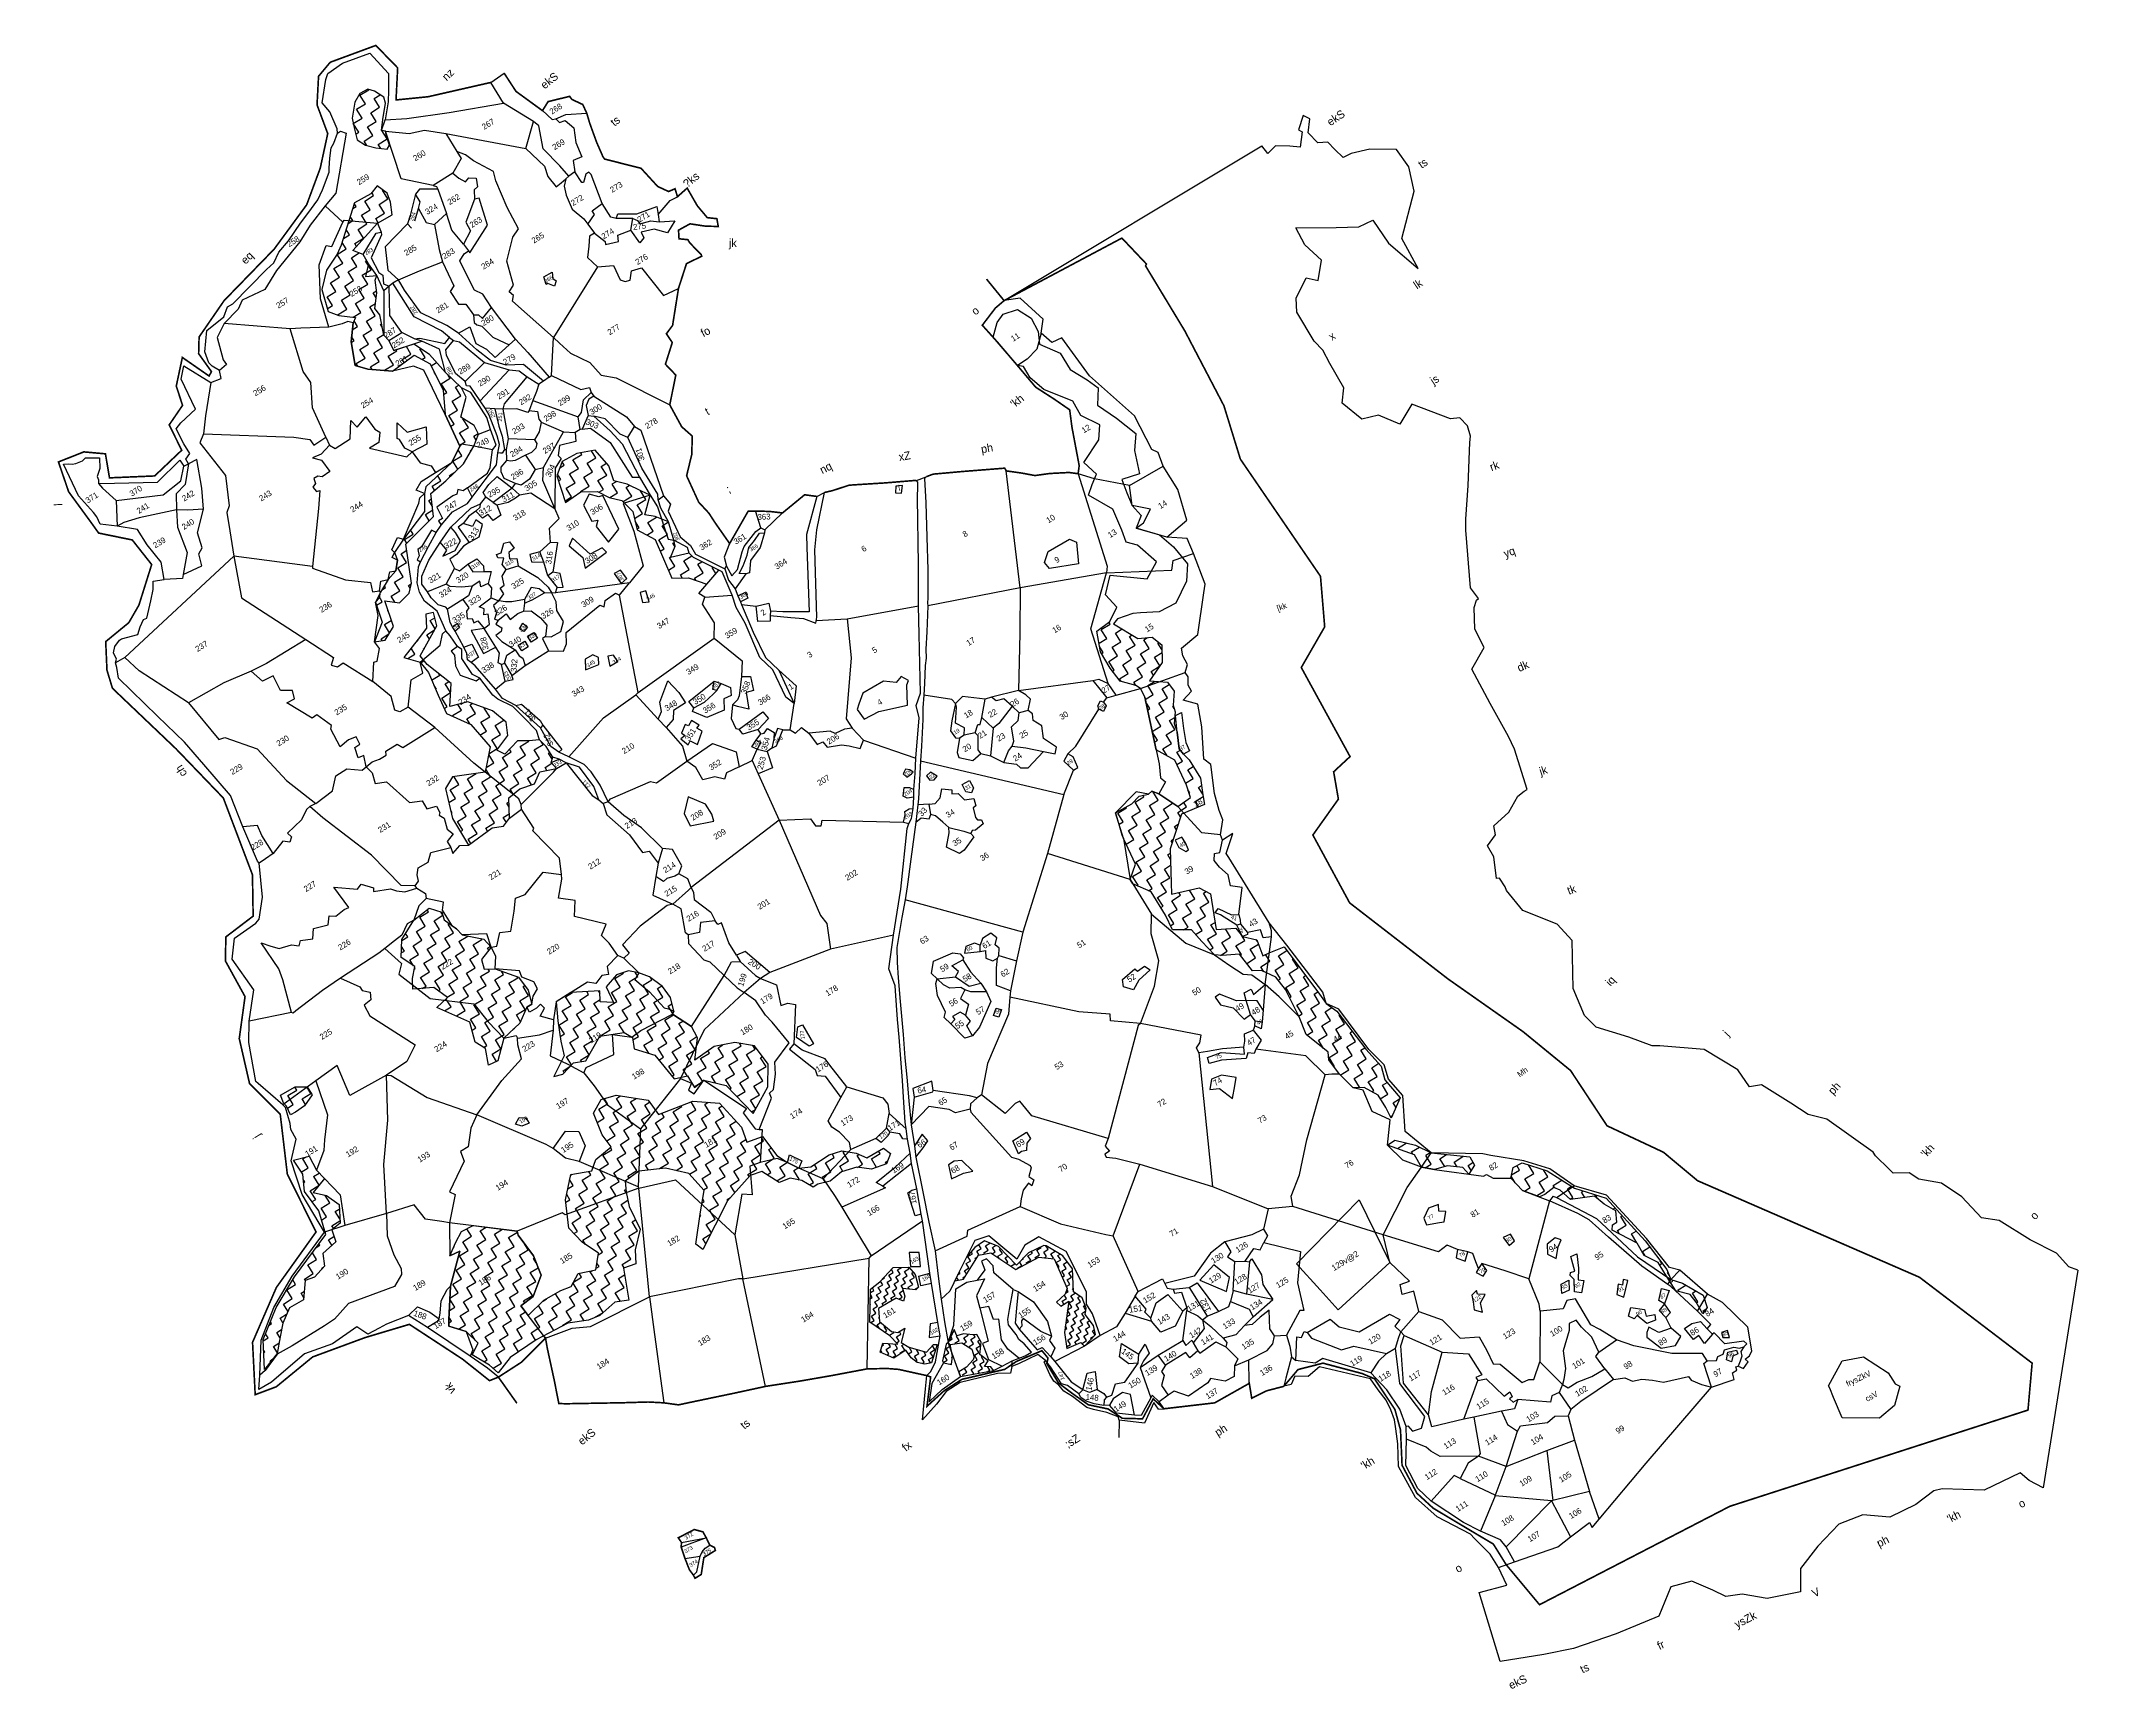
# Model space of a CAD drawing. Header units: metres. Extents: x 319666 to 326423, y 1825621 to 1831072.
import ezdxf
from ezdxf.enums import TextEntityAlignment as Align

# ---------------------------------------------------------------- set-up
doc = ezdxf.new("R2010")
doc.units = ezdxf.units.M
doc.header["$MEASUREMENT"] = 0
doc.linetypes.add('DASHDOT', pattern=[1, 0.5, -0.25, 0, -0.25])
doc.linetypes.add('DIVIDE', pattern=[31.75, 12.7, -6.35, 0, -6.35, 0, -6.35])
for name, color, linetype in [('OFF', 1, 'Continuous'), ('OTHERS', 1, 'Continuous'), ('POLY_HATCH', 12, 'Continuous'), ('POLY_PARCEL', 6, 'Continuous'), ('POLY_ROAD', 30, 'Continuous'), ('POLY_WATER', 4, 'Continuous'), ('TEXT_MAPIN', 7, 'Continuous'), ('TEXT_MAPOUT', 7, 'Continuous'), ('TEXT_PARCEL', 7, 'Continuous'), ('V_BOUND_LINE', 7, 'Continuous'), ('V_BOUND_STREAM_LINE', 7, 'DASHDOT'), ('V_DIVIDE_LINE', 7, 'DIVIDE')]:
    doc.layers.add(name, color=color, linetype=linetype)
doc.styles.add('TEXT _PARCEL', font='', dxfattribs={"height": 0.18})
doc.styles.add('TEXT_MAP', font='', dxfattribs={"height": 0.25})
doc.styles.get('TEXT _PARCEL').set_extended_font_data('Kruti Dev 050')
doc.styles.get('TEXT_MAP').set_extended_font_data('Kruti Dev 050')
pattern_1 = [(32.31495, (321999.867, 1823241.34), (10.34383, 45.95512), [33.30817, -33.30817]), (122.31495, (322028.017, 1823259.144), (-45.95512, 10.34383), [33.30817, -33.30817])]
pattern_2 = [(32.31495, (321999.867, 1823241.339), (5.171916, 22.97756), [16.65408, -16.65408]), (122.31495, (322013.942, 1823250.241), (-22.97756, 5.171916), [16.65408, -16.65408])]

# ---------------------------------------------------------------- blocks, each defined once
blk = doc.blocks.new('zz')
at = {"layer": 'POLY_PARCEL'}
blk.add_lwpolyline([(323321.5, 1825959.5), (323516.4, 1826162.8), (323615.6, 1825967), (323454.1, 1825815.6), (323396.4, 1825877.6), (323321.5, 1825959.5), (323321.5, 1825959.5)], dxfattribs=at)
at = {"layer": 'TEXT_PARCEL', "style": 'TEXT _PARCEL'}
blk.add_text('129v@2', height=18.88, rotation=32.31495, dxfattribs=at).set_placement((323439.5, 1825937.3))
blk = doc.blocks.new('kk')
at = {"layer": 'POLY_PARCEL'}
for points in [[(322272.5, 1831469.2), (322191.9, 1831437.9)], [(322192.7, 1831452.9), (322272.5, 1831469.2)], [(322204.6, 1831401.4), (322253.9, 1831409)], [(322232.4, 1831347.6), (322243.8, 1831358.1), (322253.9, 1831409), (322259.5, 1831422.8), (322269.3, 1831435.2), (322284.3, 1831445.6)]]:
    blk.add_lwpolyline(points, dxfattribs=at)
at = {"layer": 'V_BOUND_LINE', "const_width": 5.25}
blk.add_lwpolyline([(322257.7, 1831350.1), (322237.7, 1831337.5), (322232.4, 1831347.6), (322219.2, 1831365.1), (322204.6, 1831401.4), (322191.9, 1831437.9), (322192.7, 1831452.9), (322182.2, 1831467.9), (322233.3, 1831495.1), (322261.6, 1831488.2), (322272.5, 1831469.2), (322284.3, 1831445.6), (322299.7, 1831437.7), (322302.6, 1831428.2), (322265.6, 1831404.8)], close=True, dxfattribs=at)
at = {"layer": 'TEXT_PARCEL', "style": 'TEXT _PARCEL'}
for s, p in [('372', (322207.6, 1831461.5)), ('373', (322206.4, 1831417.3)), ('374', (322223.8, 1831373)), ('375', (322266.5, 1831409.8))]:
    blk.add_text(s, height=12.59, rotation=32.31495, dxfattribs=at).set_placement(p)
blk = doc.blocks.new('qq')
at = {"layer": 'POLY_HATCH'}
h = blk.add_hatch(dxfattribs=at)
h.set_pattern_fill('ZIGZAG', color=256, scale=10.490761, angle=32.31495, style=0)
h.set_pattern_definition(pattern_1)
h.paths.add_polyline_path([(320815.4, 1830728.6), (320824.2, 1830781.3), (320818.3, 1830800.5), (320788, 1830820.4), (320766.5, 1830826.3), (320740.4, 1830811.5), (320724.3, 1830783.6), (320716, 1830732.3), (320724.3, 1830696.8), (320733.8, 1830662), (320760.4, 1830645.2), (320794.3, 1830636.5), (320830.4, 1830632.7), (320838.7, 1830646.1), (320828.5, 1830675.2), (320824.7, 1830690.6), (320811.3, 1830693)])
h = blk.add_hatch(dxfattribs=at)
h.set_pattern_fill('ZIGZAG', color=256, scale=10.490761, angle=32.31495, style=0)
h.set_pattern_definition(pattern_1)
h.paths.add_polyline_path([(320734.6, 1830087.2), (320726.6, 1830069.4), (320720.6, 1830008.6), (320734.9, 1829932), (320776.3, 1829920.6), (320855.5, 1829914.5), (320925.5, 1829967.6), (320977.2, 1829939.4), (321020.4, 1829855), (321028.3, 1829776.3), (321076.5, 1829674.6), (321051.1, 1829621), (320967.9, 1829541.6), (320964.2, 1829520.2), (320964.3, 1829461.5), (320897.3, 1829371.6), (320868.7, 1829328.5), (320878.5, 1829304), (320873.4, 1829268.8), (320848.9, 1829240.8), (320825.1, 1829199.2), (320809.3, 1829166.5), (320831.6, 1829103), (320807.1, 1829038.5), (320841.3, 1829044.8), (320867.8, 1829088.6), (320838.8, 1829171.8), (320887.1, 1829165.2), (320917.3, 1829197.8), (320924.4, 1829229.4), (320905.3, 1829356), (320994.1, 1829446), (320984, 1829520.9), (321032.7, 1829561.8), (321088.8, 1829617.7), (321121.8, 1829675), (321136.3, 1829714.4), (321122.4, 1829742.1), (321078.6, 1829768.5), (321095.3, 1829833.2), (321079.3, 1829862.8), (321027.2, 1829912), (320974.7, 1829970.2), (320923.9, 1830002.4), (320858.9, 1829981.3), (320843.4, 1830013.8), (320826.6, 1830030.5), (320813.1, 1830096.7), (320796.9, 1830116.9), (320802.1, 1830167.6), (320796.8, 1830208.2), (320801.3, 1830224.2), (320773.9, 1830261.6), (320756.3, 1830291.5), (320722.9, 1830303.6), (320801.8, 1830392.5), (320849.2, 1830420.3), (320843.8, 1830460.9), (320831.9, 1830490.5), (320799.9, 1830514.3), (320779.4, 1830487.8), (320727, 1830458.1), (320685.5, 1830320.1), (320672.9, 1830291.8), (320638.3, 1830239.5), (320624, 1830176.3), (320645.3, 1830105.1), (320680, 1830093.2)])
h = blk.add_hatch(dxfattribs=at)
h.set_pattern_fill('ZIGZAG', color=256, scale=10.490761, angle=32.31495, style=0)
h.set_pattern_definition(pattern_1)
h.paths.add_polyline_path([(321235.5, 1828783), (321191.3, 1828820), (321111.4, 1828847.5), (321053.7, 1828831.8), (321056.2, 1828906.1), (320978.4, 1828967.5), (320955.9, 1828994.8), (321008.3, 1829092.9), (320997.1, 1829135.2), (320972.5, 1829129.4), (320975.1, 1829084.2), (320948, 1829048.9), (320902.6, 1828989), (320955.7, 1828974.9), (320982.5, 1828940.8), (321015.5, 1828868.1), (321042.1, 1828809.6), (321121.7, 1828774.2), (321185.2, 1828702.6), (321169.7, 1828621), (321064.6, 1828604.4), (321041.7, 1828566.6), (321066.2, 1828470.3), (321118.9, 1828384.5), (321194.6, 1828441.5), (321231.3, 1828446.5), (321249.8, 1828473), (321247.2, 1828538.4), (321282.7, 1828568.6), (321329.4, 1828585.2), (321346.2, 1828624.4), (321400.8, 1828635.2), (321383.1, 1828654.3), (321388.1, 1828671.9), (321366.6, 1828706), (321344.5, 1828727.6), (321309.6, 1828723.4), (321273, 1828723.6), (321233, 1828680.1), (321207, 1828692.3), (321241.7, 1828740.2)])
h.paths.add_polyline_path([(321469.3, 1829530.9), (321523.4, 1829532.7), (321561.1, 1829514.3), (321602.7, 1829505), (321638.4, 1829469.1), (321652.9, 1829410.2), (321711.6, 1829379.1), (321767.2, 1829255.2), (321821.3, 1829257), (321880.1, 1829236.7), (321918.3, 1829282.3), (321836.5, 1829322.3), (321821.8, 1829336.7), (321762.2, 1829321.4), (321777, 1829358.5), (321771.8, 1829378.3), (321754.6, 1829437.7), (321711, 1829454), (321677.6, 1829459.5), (321694.1, 1829522.6), (321665.7, 1829535.6), (321618.6, 1829557.9), (321575.9, 1829568.1), (321559.4, 1829616.2), (321513.8, 1829666.1), (321455.6, 1829655.3), (321407.7, 1829628.3), (321391.4, 1829582.2), (321419.7, 1829496.3)])
h = blk.add_hatch(dxfattribs=at)
h.set_pattern_fill('ZIGZAG', color=256, scale=10.490761, angle=32.31495, style=0)
h.set_pattern_definition(pattern_1)
h.paths.add_polyline_path([(323277.4, 1828346.2), (323260.5, 1828296.4), (323269.5, 1828282.2), (323328.8, 1828256.9), (323376, 1828182.1), (323398.6, 1828135.3), (323460.9, 1828136.3), (323493.9, 1828097.9), (323536.2, 1828055.7), (323560.8, 1828053.6), (323616.6, 1828059.2), (323659.1, 1828005.8), (323688.2, 1828006.8), (323734.7, 1827985.7), (323766.5, 1827946.4), (323811.5, 1827857.9), (323834.9, 1827801.2), (323906.6, 1827745.4), (323909.2, 1827719.8), (323944.1, 1827673.7), (323988.7, 1827630.1), (324025.2, 1827631.4), (324070.1, 1827607.5), (324095.3, 1827567.6), (324113.3, 1827533.6), (324141.1, 1827600.1), (324091.5, 1827657.6), (324079.4, 1827701.7), (324029.2, 1827756), (323933.8, 1827878.3), (323899.2, 1827902), (323876.9, 1827932.6), (323760.5, 1828084.5), (323712.8, 1828063.7), (323692.7, 1828054.5), (323672.2, 1828106.1), (323626.3, 1828115.7), (323603.6, 1828142.9), (323540.4, 1828137.8), (323520.3, 1828252.5), (323483.6, 1828272), (323394.2, 1828250.4), (323388.8, 1828397), (323423.9, 1828509.9), (323498.4, 1828541.3), (323492.6, 1828572.5), (323484.5, 1828626.7), (323447, 1828686.1), (323428.9, 1828704), (323413.8, 1828721.3), (323407.3, 1828774.2), (323397.5, 1828803.1), (323400.4, 1828839.9), (323393.6, 1828861.7), (323396.3, 1828907.1), (323374.1, 1828936.6), (323316.1, 1828940), (323356, 1828999.3), (323354.9, 1829056.2), (323323.2, 1829081.5), (323277.2, 1829076.8), (323185.2, 1829129.7), (323144, 1829098.4), (323156.7, 1829031.4), (323187.8, 1828979.6), (323221.1, 1828937.9), (323271.6, 1828924.4), (323287.4, 1828914.3), (323300.9, 1828886.6), (323339.9, 1828717.1), (323400.7, 1828684.1), (323439.3, 1828603.8), (323452.6, 1828563.4), (323411.9, 1828534.2), (323350.1, 1828574.8), (323327.3, 1828583.3), (323317, 1828573.5), (323286.5, 1828566.5), (323262.6, 1828540.9), (323210.7, 1828511.8), (323237.7, 1828429.4)])
h = blk.add_hatch(dxfattribs=at)
h.set_pattern_fill('ZIGZAG', color=256, scale=10.490761, angle=32.31495, style=0)
h.set_pattern_definition(pattern_1)
h.paths.add_polyline_path([(321011.6, 1827922.8), (321055.4, 1827890.7), (321021.7, 1827857.8), (321129.1, 1827811.4), (321146.5, 1827747), (321180.1, 1827726.7), (321190.4, 1827673.4), (321220.6, 1827687.4), (321239.8, 1827761.1), (321291.3, 1827810), (321312.8, 1827861.9), (321329.4, 1827872.4), (321317.1, 1827917.3), (321285.2, 1827959.5), (321209.6, 1827984.8), (321173.6, 1827983.6), (321164.6, 1828014.3), (321195.7, 1828055.2), (321171.7, 1828081.1), (321101.4, 1828094.3), (321083.1, 1828113.3), (321042.1, 1828142.1), (321034.8, 1828166), (320993, 1828178.6), (320944.5, 1828139.8), (320906.4, 1828077), (320904.3, 1828018.5), (320948.7, 1827989.5), (320941.6, 1827951.3), (320943.2, 1827915.9)])
h.paths.add_polyline_path([(321550.5, 1827770.9), (321628.3, 1827783.7), (321656.1, 1827768.3), (321661.1, 1827731.7), (321728.3, 1827711.9), (321792.3, 1827635.4), (321835.2, 1827645.9), (321858.7, 1827608.8), (321887.8, 1827632.6), (321960.7, 1827616.2), (322048.8, 1827526.3), (322095.4, 1827613), (322096, 1827686.1), (322050.5, 1827745.7), (321987.3, 1827755.1), (321920.5, 1827741.4), (321857.8, 1827696.6), (321866.3, 1827769.5), (321846, 1827805.3), (321784, 1827844.9), (321788.4, 1827854), (321777, 1827898.4), (321751.6, 1827934.4), (321709.1, 1827964.6), (321674.5, 1827977.2), (321640, 1827983.3), (321601.9, 1827969.6), (321569.2, 1827930.7), (321593, 1827880.8), (321550.4, 1827882.4), (321548.8, 1827917.8), (321454.4, 1827910.7), (321407.1, 1827880.3), (321413.4, 1827819.2), (321424, 1827753.1), (321435.7, 1827705.9), (321402.9, 1827638.4), (321431.6, 1827646.3), (321465.4, 1827683.3), (321505.2, 1827690.3)])
h = blk.add_hatch(dxfattribs=at)
h.set_pattern_fill('ZIGZAG', color=256, scale=10.490761, angle=32.31495, style=0)
h.set_pattern_definition(pattern_1)
h.paths.add_polyline_path([(320597.2, 1827534.9), (320621.3, 1827570.9), (320605.5, 1827596.3), (320566.4, 1827596), (320518.7, 1827568.5), (320529.5, 1827543.7), (320539.1, 1827533.6), (320551.7, 1827506), (320568.6, 1827514.2)])
h.paths.add_polyline_path([(320670.7, 1827119.7), (320571.2, 1826982.1), (320512.9, 1826882.1), (320471.7, 1826778.2), (320477.3, 1826680.4), (320517.6, 1826733.3), (320526.1, 1826787.2), (320534.5, 1826831.5), (320555.2, 1826881.1), (320601, 1826907.4), (320605.6, 1826970.1), (320635.2, 1826981), (320667.2, 1827016.9), (320662.1, 1827057.8), (320702.7, 1827096.5), (320689.3, 1827135.3), (320716.4, 1827157.2), (320712.4, 1827217), (320671, 1827245.5), (320628.5, 1827255), (320663.9, 1827300.7), (320638.2, 1827327.6), (320613.7, 1827373), (320563.5, 1827358.8), (320593.9, 1827313.7), (320600.5, 1827258.1), (320647.2, 1827196.6)])
h = blk.add_hatch(dxfattribs=at)
h.set_pattern_fill('ZIGZAG', color=256, scale=10.490761, angle=32.31495, style=0)
h.set_pattern_definition(pattern_1)
h.paths.add_polyline_path([(321640.8, 1827266.8), (321636.9, 1827302.8), (321680.6, 1827335.4), (321767.2, 1827346.8), (321843, 1827329.8), (321893, 1827275.6), (321882.1, 1827206.3), (321867.9, 1827101.1), (321891.3, 1827084.7), (321968.4, 1827242.7), (322041.2, 1827325.1), (322079.4, 1827338.9), (322135.3, 1827304), (322170.4, 1827318.4), (322208.7, 1827311.4), (322245.4, 1827290.5), (322260.2, 1827299.9), (322300.8, 1827309.9), (322336.3, 1827340.2), (322386.1, 1827356.1), (322433.7, 1827350.2), (322482.3, 1827367.9), (322494.8, 1827401.8), (322471.4, 1827418.2), (322418.1, 1827387.1), (322383.1, 1827401.4), (322336.9, 1827408.5), (322295.7, 1827395.5), (322237.4, 1827356), (322198.4, 1827351.2), (322162, 1827369), (322126.7, 1827390.8), (322080, 1827452.3), (322029.5, 1827433.3), (322011.8, 1827481.9), (321939.9, 1827558.6), (321853.4, 1827563.7), (321742.5, 1827519.4), (321708.2, 1827565.3), (321604.9, 1827580.6), (321557, 1827565.8), (321532.7, 1827521.9), (321561.5, 1827451.7), (321591, 1827413.2), (321541.8, 1827371.6), (321528.7, 1827334.7), (321460.7, 1827322.9), (321445.2, 1827240.4), (321456.4, 1827148.6), (321500.5, 1827103.7), (321553.3, 1827069.5), (321545.9, 1827015.4), (321488.8, 1827002.7), (321466.4, 1826959.9), (321433.2, 1826946.7), (321378.1, 1826914.5), (321328.6, 1826864.7), (321304.5, 1826895.8), (321343.3, 1826926.4), (321368.9, 1826995.9), (321343.1, 1827058.4), (321292.9, 1827124.3), (321289.5, 1827137.8), (321146.7, 1827153.6), (321108.9, 1827134.2), (321091.6, 1827099.9), (321072.5, 1827055.4), (321104.7, 1827070.7), (321075.5, 1826956.8), (321072, 1826848.6), (321072.1, 1826828.1), (321127.6, 1826810.8), (321167.8, 1826773.6), (321147.9, 1826735.5), (321204.9, 1826703), (321233.4, 1826678.8), (321271.6, 1826728.9), (321354.8, 1826786.7), (321457.1, 1826841.2), (321523.2, 1826851.9), (321560.2, 1826867.5), (321608.2, 1826910.9), (321653, 1826918.3), (321634.7, 1827021.2), (321674.8, 1827036.1), (321672.2, 1827081.3), (321687.3, 1827148), (321651.2, 1827221.5)])
h = blk.add_hatch(dxfattribs=at)
h.set_pattern_fill('ZIGZAG', color=256, scale=10.490761, angle=32.31495, style=0)
h.set_pattern_definition(pattern_1)
h.paths.add_polyline_path([(324296.7, 1827381.5), (324347.2, 1827376.2), (324366.9, 1827354.8), (324384.2, 1827384.7), (324369.2, 1827411.2), (324243.5, 1827422.6), (324192.8, 1827447.4), (324126.2, 1827462.4), (324102.8, 1827446.3), (324190.3, 1827416), (324212.7, 1827376.2), (324254.9, 1827368.8)])
h = blk.add_hatch(dxfattribs=at)
h.set_pattern_fill('ZIGZAG', color=256, scale=10.490761, angle=32.31495, style=0)
h.set_pattern_definition(pattern_1)
h.paths.add_polyline_path([(324812, 1827282.2), (324708.3, 1827314.1), (324619.7, 1827368.6), (324538.2, 1827393.9), (324509.8, 1827378), (324502.6, 1827343.7), (324541.1, 1827304.4), (324595.4, 1827284.3), (324613.1, 1827292.2), (324642.4, 1827315.6), (324662.8, 1827306.6), (324696.5, 1827276.5), (324774.3, 1827289), (324805.8, 1827262.5), (324843.2, 1827242.1), (324846.9, 1827205.3), (324832.9, 1827196.4), (324831.9, 1827178.6), (324913.9, 1827138.1), (324936.5, 1827098.6), (324982.5, 1827076.3), (325004.6, 1827041.3), (325039.9, 1826985.4), (325086.7, 1826973.4), (325106.8, 1826949.4), (325128.3, 1826911.6), (325142, 1826932.5), (325129, 1826972.2), (325061.1, 1827009.9), (325023.7, 1827021.5), (325010.6, 1827053.7), (324938.9, 1827145.6)])
h = blk.add_hatch(dxfattribs=at)
h.set_pattern_fill('ZIGZAG', color=256, scale=5.245381, angle=32.31495, style=0)
h.set_pattern_definition(pattern_2)
h.paths.add_polyline_path([(322767.1, 1826818.1), (322737, 1826820.5), (322715.9, 1826814.3), (322706.3, 1826835), (322687.4, 1826792.6), (322681.5, 1826787.3), (322670, 1826733), (322673.5, 1826726.1), (322699.4, 1826721.8), (322702.1, 1826748.5), (322694.3, 1826786.3), (322731.7, 1826792.2), (322764.3, 1826771.7), (322772.9, 1826746.8), (322769.7, 1826737.7), (322747.7, 1826713.1), (322723.4, 1826697.7), (322729.2, 1826682.3), (322835, 1826703), (322826.9, 1826715), (322806.5, 1826716.3), (322818.2, 1826734.5), (322791.1, 1826754.8), (322794.6, 1826794.5), (322780.5, 1826819.5)])
h.paths.add_polyline_path([(322801.8, 1827122), (322770.7, 1827100.6), (322744.3, 1827068.9), (322716.9, 1827012.7), (322707.2, 1826992), (322735.5, 1826998), (322782.6, 1827076), (322822.6, 1827083.5), (322903.8, 1827031.3), (322978.5, 1827071.4), (323027.8, 1827066.9), (323070.7, 1826970.9), (323064.4, 1826952.6), (323036.5, 1826926.1), (323051.3, 1826914), (323076.8, 1826930.2), (323063.9, 1826829.2), (323071.8, 1826777.1), (323116.7, 1826796.5), (323129.4, 1826785.7), (323164.2, 1826823), (323157.8, 1826852.9), (323130.6, 1826887.4), (323133.2, 1826908.7), (323119.8, 1826941.3), (323091.4, 1826960.8), (323087.3, 1827035), (323055.3, 1827077.2), (323001.2, 1827109), (322993.7, 1827109.6), (322944.5, 1827085.6), (322905.8, 1827045.1), (322847, 1827104.2)])
h = blk.add_hatch(dxfattribs=at)
h.set_pattern_fill('ZIGZAG', color=256, scale=5.245381, angle=32.31495, style=0)
h.set_pattern_definition(pattern_2)
h.paths.add_polyline_path([(322518, 1826934.4), (322542.1, 1826924.6), (322545.8, 1826941.2), (322538, 1826964.9), (322581.1, 1826961.8), (322589.9, 1826970.6), (322578.4, 1827011.5), (322558.4, 1827034.6), (322507.7, 1827032.8), (322464.2, 1826985.7), (322434.8, 1826961.7), (322433.8, 1826855.8), (322499.3, 1826811.6), (322525.1, 1826785), (322476.6, 1826788.3), (322468.7, 1826758.3), (322512.6, 1826739.7), (322551.4, 1826766), (322568.8, 1826741.3), (322588.6, 1826727), (322613.5, 1826721.4), (322634.2, 1826725.6), (322652, 1826785), (322640.9, 1826785.4), (322617.6, 1826760), (322561, 1826775.9), (322535.9, 1826790.4), (322547.5, 1826837), (322524.5, 1826822.4), (322504.5, 1826825.8), (322464.6, 1826857.7), (322461.1, 1826900.1)])
at = {"layer": 'OFF'}
for points in [[(321163.7, 1830852.2), (321206.3, 1830883)], [(322832.1, 1830164.5), (323660, 1830674.5)], [(321220.8, 1829665.4), (321227.3, 1829665.8)], [(322233.5, 1829524.5), (322257.6, 1829537.6)], [(322554.5, 1829580.1), (322586.6, 1829592.2)], [(326340.2, 1827066.4), (326235.3, 1826361.2)], [(323798.8, 1826757.9), (323813.6, 1826746.9)], [(323370.5, 1826584.5), (323388.5, 1826585.6)], [(324485.3, 1825780.2), (324414.7, 1826001.9)]]:
    blk.add_lwpolyline(points, dxfattribs=at)
at = {"layer": 'OTHERS'}
blk.add_lwpolyline([(323244.1, 1826547.4), (323243.4, 1826490.9)], dxfattribs=at)
at = {"layer": 'POLY_HATCH'}
blk.add_lwpolyline([(320824.2, 1830781.3), (320818.3, 1830800.5), (320788, 1830820.4), (320766.5, 1830826.3), (320740.4, 1830811.5), (320724.3, 1830783.6), (320716, 1830732.3), (320724.3, 1830696.8), (320733.8, 1830662), (320760.4, 1830645.2), (320794.3, 1830636.5), (320830.4, 1830632.7), (320838.7, 1830646.1), (320828.5, 1830675.2), (320824.7, 1830690.6), (320811.3, 1830693), (320815.4, 1830728.6), (320824.2, 1830781.3)], dxfattribs=at)
for points in [[(320801.8, 1830392.5), (320849.2, 1830420.3), (320843.8, 1830460.9), (320831.9, 1830490.5), (320799.9, 1830514.3), (320779.4, 1830487.8), (320727, 1830458.1), (320685.5, 1830320.1), (320672.9, 1830291.8), (320638.3, 1830239.5), (320624, 1830176.3), (320645.3, 1830105.1), (320680, 1830093.2), (320734.6, 1830087.2), (320726.6, 1830069.4), (320720.6, 1830008.6), (320734.9, 1829932), (320776.3, 1829920.6), (320855.5, 1829914.5), (320925.5, 1829967.6), (320977.2, 1829939.4), (321020.4, 1829855), (321028.3, 1829776.3), (321076.5, 1829674.6), (321051.1, 1829621), (320967.9, 1829541.6), (320964.2, 1829520.2), (320964.3, 1829461.5), (320897.3, 1829371.6), (320868.7, 1829328.5), (320878.5, 1829304), (320873.4, 1829268.8), (320848.9, 1829240.8), (320825.1, 1829199.2), (320809.3, 1829166.5), (320831.6, 1829103), (320807.1, 1829038.5), (320841.3, 1829044.8), (320867.8, 1829088.6), (320838.8, 1829171.8), (320887.1, 1829165.2), (320917.3, 1829197.8), (320924.4, 1829229.4), (320905.3, 1829356), (320994.1, 1829446), (320984, 1829520.9), (321032.7, 1829561.8), (321088.8, 1829617.7), (321121.8, 1829675), (321136.3, 1829714.4), (321122.4, 1829742.1), (321078.6, 1829768.5), (321095.3, 1829833.2), (321079.3, 1829862.8), (321027.2, 1829912), (320974.7, 1829970.2), (320923.9, 1830002.4), (320858.9, 1829981.3), (320843.4, 1830013.8), (320826.6, 1830030.5), (320826.6, 1830030.5), (320813.1, 1830096.7), (320796.9, 1830116.9), (320802.1, 1830167.6), (320796.8, 1830208.2), (320801.3, 1830224.2), (320773.9, 1830261.6), (320756.3, 1830291.5), (320722.9, 1830303.6)], [(322797.5, 1830045.9), (322810.7, 1830093.4), (322829.8, 1830121.2), (322876, 1830136.5), (322919.9, 1830108.4), (322943.4, 1830065.7), (322948.6, 1830024.5), (323015, 1829996.8), (323048.1, 1829944.5), (323103.8, 1829911.6), (323139.3, 1829886), (323138.3, 1829829.5), (323199.5, 1829788), (323263.4, 1829739.5), (323259.6, 1829684.7), (323275.8, 1829609.5), (323219.3, 1829590.6), (323236.3, 1829547.3), (323253.4, 1829506.8), (323282.8, 1829473.8), (323267, 1829433.5), (323342.7, 1829412.2), (323389.3, 1829374.5), (323434.6, 1829319.4), (323431.6, 1829263.5), (323398.4, 1829191.8), (323344.9, 1829163.2), (323284.2, 1829159.7), (323260, 1829156.6), (323210, 1829139), (323197.7, 1829122.5), (323277.2, 1829076.8), (323323.2, 1829081.5), (323354.9, 1829056.2), (323356, 1828999.3), (323316.1, 1828940), (323374.1, 1828936.6), (323396.3, 1828907.1), (323393.6, 1828861.7), (323400.4, 1828839.9), (323397.5, 1828803.1), (323407.3, 1828774.2), (323413.8, 1828721.3), (323428.9, 1828704), (323447, 1828686.1), (323484.5, 1828626.7), (323492.6, 1828572.5), (323498.4, 1828541.3), (323423.9, 1828509.9), (323388.8, 1828397), (323394.2, 1828250.4), (323483.6, 1828272), (323520.3, 1828252.5), (323540.4, 1828137.8), (323603.6, 1828142.9), (323626.3, 1828115.7), (323672.2, 1828106.1), (323692.7, 1828054.5), (323712.8, 1828063.7), (323760.5, 1828084.5), (323876.9, 1827932.6), (323899.2, 1827902), (323933.8, 1827878.3), (324029.2, 1827756), (324079.4, 1827701.7), (324091.5, 1827657.6), (324141.1, 1827600.1), (324113.3, 1827533.6), (324095.3, 1827567.6), (324070.1, 1827607.5), (324025.2, 1827631.4), (323988.7, 1827630.1), (323944.1, 1827673.7), (323909.2, 1827719.8), (323906.6, 1827745.4), (323834.9, 1827801.2), (323811.5, 1827857.9), (323766.5, 1827946.4), (323734.7, 1827985.7), (323688.2, 1828006.8), (323659.1, 1828005.8), (323616.6, 1828059.2), (323560.8, 1828053.6), (323536.2, 1828055.7), (323493.9, 1828097.9), (323460.9, 1828136.3), (323398.6, 1828135.3), (323376, 1828182.1), (323328.8, 1828256.9), (323269.5, 1828282.2), (323260.5, 1828296.4), (323277.4, 1828346.2), (323237.7, 1828429.4), (323210.7, 1828511.8), (323262.6, 1828540.9), (323286.5, 1828566.5), (323317, 1828573.5), (323327.3, 1828583.3), (323350.1, 1828574.8), (323411.9, 1828534.2), (323452.6, 1828563.4), (323439.3, 1828603.8), (323400.7, 1828684.1), (323339.9, 1828717.1), (323300.9, 1828886.6), (323287.4, 1828914.3), (323271.6, 1828924.4), (323221.1, 1828937.9), (323187.8, 1828979.6), (323156.7, 1829031.4), (323144, 1829098.4), (323185.3, 1829129.8), (323207.8, 1829177.1), (323171, 1829215.9), (323184.5, 1829280.3), (323304.9, 1829269.3), (323334.6, 1829324.6), (323272.8, 1829378), (323235.4, 1829387.5), (323221.6, 1829425.9), (323190.9, 1829493.7), (323112.2, 1829538.1), (323123.7, 1829572.8), (323137.6, 1829606), (323096, 1829644.2), (323143.7, 1829718), (323146.1, 1829766.6), (323084.2, 1829795.5), (323058.3, 1829841.9), (322963.8, 1829878.1), (322918.9, 1829916), (322897.6, 1829952.6), (322877.2, 1829955.3), (322811.5, 1830030.7)], [(321918.3, 1829282.3), (321836.5, 1829322.3), (321821.8, 1829336.7), (321762.2, 1829321.4), (321777, 1829358.5), (321771.8, 1829378.3), (321754.6, 1829437.7), (321711, 1829454), (321677.6, 1829459.5), (321694.1, 1829522.6), (321665.7, 1829535.6), (321618.6, 1829557.9), (321575.9, 1829568.1), (321559.4, 1829616.2), (321513.8, 1829666.1), (321455.6, 1829655.3), (321407.7, 1829628.3), (321391.4, 1829582.2), (321419.7, 1829496.3), (321469.3, 1829530.9), (321523.4, 1829532.7), (321561.1, 1829514.3), (321602.7, 1829505), (321638.4, 1829469.1), (321652.9, 1829410.2), (321711.6, 1829379.1), (321767.2, 1829255.2), (321821.3, 1829257), (321880.1, 1829236.7)], [(320972.5, 1829129.4), (320975.1, 1829084.2), (320948, 1829048.9), (320902.6, 1828989), (320955.7, 1828974.9), (320982.5, 1828940.8), (321015.5, 1828868.1), (321042.1, 1828809.6), (321121.7, 1828774.2), (321185.2, 1828702.6), (321169.7, 1828621), (321064.6, 1828604.4), (321041.7, 1828566.6), (321066.2, 1828470.3), (321118.9, 1828384.5), (321194.6, 1828441.5), (321231.3, 1828446.5), (321249.8, 1828473), (321247.2, 1828538.4), (321282.7, 1828568.6), (321329.4, 1828585.2), (321346.2, 1828624.4), (321400.8, 1828635.2), (321383.1, 1828654.3), (321388.1, 1828671.9), (321366.6, 1828706), (321344.5, 1828727.6), (321309.6, 1828723.4), (321273, 1828723.6), (321233, 1828680.1), (321207, 1828692.3), (321241.7, 1828740.2), (321235.5, 1828783), (321191.3, 1828820), (321111.4, 1828847.5), (321053.7, 1828831.8), (321056.2, 1828906.1), (320978.4, 1828967.5), (320955.9, 1828994.8), (321008.3, 1829092.9), (320997.1, 1829135.2)], [(320948.7, 1827989.5), (320904.3, 1828018.5), (320906.4, 1828077), (320944.5, 1828139.8), (320993, 1828178.6), (321034.8, 1828166), (321042.1, 1828142.1), (321083.1, 1828113.3), (321101.4, 1828094.3), (321171.7, 1828081.1), (321195.7, 1828055.2), (321164.6, 1828014.3), (321173.6, 1827983.6), (321209.6, 1827984.8), (321285.2, 1827959.5), (321317.1, 1827917.3), (321329.4, 1827872.4), (321312.8, 1827861.9), (321291.3, 1827810), (321239.8, 1827761.1), (321220.6, 1827687.4), (321190.4, 1827673.4), (321180.1, 1827726.7), (321146.5, 1827747), (321129.1, 1827811.4), (321021.7, 1827857.8), (321055.4, 1827890.7), (321011.6, 1827922.8), (320943.2, 1827915.9), (320941.6, 1827951.3)], [(321431.6, 1827646.3), (321465.4, 1827683.3), (321505.2, 1827690.3), (321550.5, 1827770.9), (321628.3, 1827783.7), (321656.1, 1827768.3), (321661.1, 1827731.7), (321728.3, 1827711.9), (321792.3, 1827635.4), (321835.2, 1827645.9), (321858.7, 1827608.8), (321887.8, 1827632.6), (321960.7, 1827616.2), (322048.8, 1827526.3), (322095.4, 1827613), (322096, 1827686.1), (322050.5, 1827745.7), (321987.3, 1827755.1), (321920.5, 1827741.4), (321857.8, 1827696.6), (321866.3, 1827769.5), (321846, 1827805.3), (321784, 1827844.9), (321788.4, 1827854), (321777, 1827898.4), (321751.6, 1827934.4), (321709.1, 1827964.6), (321674.5, 1827977.2), (321640, 1827983.3), (321601.9, 1827969.6), (321569.2, 1827930.7), (321593, 1827880.8), (321550.4, 1827882.4), (321548.8, 1827917.8), (321454.4, 1827910.7), (321407.1, 1827880.3), (321413.4, 1827819.2), (321424, 1827753.1), (321435.7, 1827705.9), (321402.9, 1827638.4)], [(320529.5, 1827543.7), (320518.7, 1827568.5), (320566.4, 1827596), (320605.5, 1827596.3), (320621.3, 1827570.9), (320597.2, 1827534.9), (320568.6, 1827514.2), (320551.7, 1827506), (320539.1, 1827533.6), (320529.5, 1827543.7)], [(321233.4, 1826678.8), (321204.9, 1826703), (321147.9, 1826735.5), (321167.8, 1826773.6), (321127.6, 1826810.8), (321072.1, 1826828.1), (321072, 1826848.6), (321075.5, 1826956.8), (321104.7, 1827070.7), (321072.5, 1827055.4), (321091.6, 1827099.9), (321108.9, 1827134.2), (321146.7, 1827153.6), (321289.5, 1827137.8), (321292.9, 1827124.3), (321343.1, 1827058.4), (321368.9, 1826995.9), (321343.3, 1826926.4), (321304.5, 1826895.8), (321328.6, 1826864.7), (321378.1, 1826914.5), (321433.2, 1826946.7), (321466.4, 1826959.9), (321488.8, 1827002.7), (321545.9, 1827015.4), (321553.3, 1827069.5), (321500.5, 1827103.7), (321456.4, 1827148.6), (321445.2, 1827240.4), (321460.7, 1827322.9), (321528.7, 1827334.7), (321541.8, 1827371.6), (321591, 1827413.2), (321561.5, 1827451.7), (321532.7, 1827521.9), (321557, 1827565.8), (321604.9, 1827580.6), (321708.2, 1827565.3), (321742.5, 1827519.4), (321853.4, 1827563.7), (321939.9, 1827558.6), (322011.8, 1827481.9), (322029.5, 1827433.3), (322080, 1827452.3), (322126.7, 1827390.8), (322162, 1827369), (322198.4, 1827351.2), (322237.4, 1827356), (322295.7, 1827395.5), (322336.9, 1827408.5), (322383.1, 1827401.4), (322418.1, 1827387.1), (322471.4, 1827418.2), (322494.8, 1827401.8), (322482.3, 1827367.9), (322433.7, 1827350.2), (322386.1, 1827356.1), (322336.3, 1827340.2), (322300.8, 1827309.9), (322260.2, 1827299.9), (322245.4, 1827290.5), (322208.7, 1827311.4), (322170.4, 1827318.4), (322135.3, 1827304), (322079.4, 1827338.9), (322041.2, 1827325.1), (321968.4, 1827242.7), (321891.3, 1827084.7), (321867.9, 1827101.1), (321882.1, 1827206.3), (321893, 1827275.6), (321843, 1827329.8), (321767.2, 1827346.8), (321680.6, 1827335.4), (321636.9, 1827302.8), (321640.8, 1827266.8), (321651.2, 1827221.5), (321687.3, 1827148), (321672.2, 1827081.3), (321674.8, 1827036.1), (321634.7, 1827021.2), (321653, 1826918.3), (321608.2, 1826910.9), (321560.2, 1826867.5), (321523.2, 1826851.9), (321457.1, 1826841.2), (321354.8, 1826786.7), (321271.6, 1826728.9), (321233.4, 1826678.8)], [(324102.8, 1827446.3), (324126.2, 1827462.4), (324192.8, 1827447.4), (324243.5, 1827422.6), (324369.2, 1827411.2), (324384.2, 1827384.7), (324366.9, 1827354.8), (324347.2, 1827376.2), (324296.7, 1827381.5), (324254.9, 1827368.8), (324212.7, 1827376.2), (324190.3, 1827416)], [(320563.5, 1827358.8), (320613.7, 1827373), (320638.2, 1827327.6), (320663.9, 1827300.7), (320628.5, 1827255), (320671, 1827245.5), (320712.4, 1827217), (320716.4, 1827157.2), (320689.3, 1827135.3), (320702.7, 1827096.5), (320662.1, 1827057.8), (320667.2, 1827016.9), (320635.2, 1826981), (320605.6, 1826970.1), (320601, 1826907.4), (320555.2, 1826881.1), (320534.5, 1826831.5), (320526.1, 1826787.2), (320526.1, 1826787.2), (320517.6, 1826733.3), (320477.3, 1826680.4), (320477.3, 1826680.4), (320471.7, 1826778.2), (320512.9, 1826882.1), (320571.2, 1826982.1), (320670.7, 1827119.7), (320647.2, 1827196.6), (320600.5, 1827258.1), (320593.9, 1827313.7)], [(324502.6, 1827343.7), (324509.8, 1827378), (324538.2, 1827393.9), (324619.7, 1827368.6), (324708.3, 1827314.1), (324812, 1827282.2), (324938.9, 1827145.6), (325010.6, 1827053.7), (325023.7, 1827021.5), (325061.1, 1827009.9), (325129, 1826972.2), (325142, 1826932.5), (325128.3, 1826911.6), (325106.8, 1826949.4), (325086.7, 1826973.4), (325039.9, 1826985.4), (325004.6, 1827041.3), (324982.5, 1827076.3), (324936.5, 1827098.6), (324913.9, 1827138.1), (324831.9, 1827178.6), (324832.9, 1827196.4), (324846.9, 1827205.3), (324843.2, 1827242.1), (324805.8, 1827262.5), (324774.3, 1827289), (324696.5, 1827276.5), (324662.8, 1827306.6), (324642.4, 1827315.6), (324613.1, 1827292.2), (324595.4, 1827284.3), (324541.1, 1827304.4)], [(322707.2, 1826992), (322735.5, 1826998), (322782.6, 1827076), (322822.6, 1827083.5), (322903.8, 1827031.3), (322978.5, 1827071.4), (323027.8, 1827066.9), (323070.7, 1826970.9), (323064.4, 1826952.6), (323036.5, 1826926.1), (323051.3, 1826914), (323076.8, 1826930.2), (323063.9, 1826829.2), (323071.8, 1826777.1), (323116.7, 1826796.5), (323129.4, 1826785.7), (323164.2, 1826823), (323157.8, 1826852.9), (323130.6, 1826887.4), (323133.2, 1826908.7), (323119.8, 1826941.3), (323091.4, 1826960.8), (323087.3, 1827035), (323055.3, 1827077.2), (323001.2, 1827109), (322993.7, 1827109.6), (322944.5, 1827085.6), (322905.8, 1827045.1), (322847, 1827104.2), (322801.8, 1827122), (322770.7, 1827100.6), (322744.3, 1827068.9), (322716.9, 1827012.7)], [(322581.1, 1826961.8), (322538, 1826964.9), (322545.8, 1826941.2), (322542.1, 1826924.6), (322518, 1826934.4), (322461.1, 1826900.1), (322464.6, 1826857.7), (322504.5, 1826825.8), (322524.5, 1826822.4), (322547.5, 1826837), (322535.9, 1826790.4), (322561, 1826775.9), (322617.6, 1826760), (322640.9, 1826785.4), (322652, 1826785), (322634.2, 1826725.6), (322613.5, 1826721.4), (322588.6, 1826727), (322568.8, 1826741.3), (322551.4, 1826766), (322512.6, 1826739.7), (322468.7, 1826758.3), (322476.6, 1826788.3), (322525.1, 1826785), (322499.3, 1826811.6), (322433.8, 1826855.8), (322434.8, 1826961.7), (322464.2, 1826985.7), (322507.7, 1827032.8), (322558.4, 1827034.6), (322578.4, 1827011.5), (322589.9, 1826970.6)], [(322673.5, 1826726.1), (322699.4, 1826721.8), (322702.1, 1826748.5), (322694.3, 1826786.3), (322731.7, 1826792.2), (322764.3, 1826771.7), (322772.9, 1826746.8), (322769.7, 1826737.7), (322747.7, 1826713.1), (322723.4, 1826697.7), (322729.2, 1826682.3), (322835, 1826703), (322826.9, 1826715), (322806.5, 1826716.3), (322818.2, 1826734.5), (322791.1, 1826754.8), (322794.6, 1826794.5), (322780.5, 1826819.5), (322767.1, 1826818.1), (322737, 1826820.5), (322715.9, 1826814.3), (322706.3, 1826835), (322687.4, 1826792.6), (322681.5, 1826787.3), (322670, 1826733)]]:
    blk.add_lwpolyline(points, close=True, dxfattribs=at)
at = {"layer": 'POLY_PARCEL'}
for p, q in [((321842.1, 1828836.4), (321826.5, 1828857.2)), ((322569.5, 1827585.2), (322560.3, 1827495.4)), ((322481.1, 1827484), (322491.5, 1827470.3))]:
    blk.add_line(p, q, dxfattribs=at)
for points in [[(321279.1, 1830639.4), (321303.7, 1830727), (321205.1, 1830785.4)], [(321331.8, 1830762.8), (321363.4, 1830734.6), (321375.6, 1830736.7)], [(321375.6, 1830736.7), (321408, 1830751.6), (321475.1, 1830756.4)], [(321375.6, 1830736.7), (321387.5, 1830725.1), (321405.7, 1830732), (321434.2, 1830708.4), (321440.7, 1830660.7), (321460.7, 1830614.7), (321432.7, 1830602.8), (321438.6, 1830565.8)], [(320670, 1830682.9), (320679.6, 1830689.1), (320698, 1830682.9), (320698, 1830682.9), (320666.2, 1830489), (320666.2, 1830489), (320632.5, 1830447.6)], [(320824.7, 1830690.6), (320811.3, 1830693), (320823.7, 1830727.7)], [(320824.7, 1830690.6), (320901, 1830684.5), (320950.8, 1830695.9), (321020.4, 1830685.7)], [(320980.9, 1830517.2), (320877.1, 1830537.3), (320824.7, 1830690.6), (320824.7, 1830690.6)], [(321020.4, 1830685.7), (321279.1, 1830639.4), (321279.1, 1830639.4)], [(321020.4, 1830685.7), (321056, 1830627.7)], [(321419, 1830552.3), (321390.4, 1830584.9), (321335.7, 1830639.3), (321320.1, 1830714), (321303.7, 1830727)], [(321056, 1830627.7), (321070.7, 1830605.5), (321043.9, 1830557.7)], [(321375.2, 1830029.9), (321241.3, 1830145), (321245.1, 1830163.4), (321230.7, 1830175.8), (321244.6, 1830197.1), (321221.9, 1830274.3), (321240.6, 1830352.6), (321258.3, 1830379.2), (321220.6, 1830448.2), (321183.5, 1830534.1), (321175.7, 1830564.2), (321110.1, 1830598.4), (321084.2, 1830617), (321056, 1830627.7)], [(321279.1, 1830639.4), (321340.4, 1830583.7), (321351.5, 1830550.1), (321379.2, 1830517), (321394.6, 1830530.1), (321410, 1830543.2), (321419, 1830552.3)], [(321043.9, 1830557.7), (320980.9, 1830517.2)], [(321043.9, 1830557.7), (321063.7, 1830541.1), (321084.9, 1830530.2), (321096.1, 1830542.6), (321119.8, 1830541.6), (321124.8, 1830513.9), (321113.9, 1830504), (321115, 1830474.1)], [(321410, 1830543.2), (321404.8, 1830519.2), (321411.5, 1830490.7), (321431.5, 1830444.8), (321469.7, 1830414.8), (321483, 1830397.3)], [(321438.6, 1830565.8), (321419, 1830552.3)], [(321528.8, 1830464.1), (321492, 1830558), (321484, 1830565.3), (321474.8, 1830558.4), (321466.8, 1830531.9), (321462, 1830532.3), (321438.6, 1830565.8)], [(320924.3, 1830488), (320907.2, 1830418.5)], [(320995.6, 1830505.2), (320936.7, 1830504.1), (320924.3, 1830488)], [(320934.6, 1830441.6), (320938.9, 1830463.9), (320924.3, 1830488)], [(320980.9, 1830517.2), (320991.7, 1830513.3), (320995.6, 1830505.2)], [(320995.6, 1830505.2), (321025.4, 1830427)], [(321115, 1830474.1), (321088.3, 1830399), (321103.6, 1830372), (321080.9, 1830328)], [(321097, 1830307.1), (321101.6, 1830299.9), (321157.6, 1830390.5), (321130.2, 1830477.2), (321115, 1830474.1)], [(321483, 1830397.3), (321503.6, 1830429.2), (321496.4, 1830440.5), (321528.8, 1830464.1)], [(321573.9, 1830416), (321556.3, 1830420.6), (321528.8, 1830464.1)], [(321710.1, 1830431), (321747.9, 1830476.4), (321771.7, 1830489.2)], [(320632.5, 1830447.6), (320583.8, 1830383.7), (320551.8, 1830330.3), (320476.9, 1830236.1), (320440, 1830174.5), (320440, 1830174.5), (320367.3, 1830139.6), (320354.4, 1830110.3), (320309.2, 1830063.1)], [(320689.4, 1830394.8), (320632.5, 1830447.6)], [(320689.4, 1830394.8), (320693.9, 1830401.4), (320801.8, 1830392.5), (320814.7, 1830364.5)], [(320907.2, 1830418.5), (320899.4, 1830392)], [(320923.2, 1830402.4), (320934.6, 1830441.6)], [(320934.6, 1830441.6), (320959.4, 1830396.8), (320986.6, 1830390.7)], [(321025.4, 1830427), (320986.6, 1830390.7)], [(321080.9, 1830328), (321042.8, 1830373.2), (321025.4, 1830427)], [(321483, 1830397.3), (321504.5, 1830368.7)], [(321573.9, 1830416), (321579.7, 1830432), (321641.3, 1830432.6), (321705.4, 1830456.3), (321710.1, 1830431)], [(321621.7, 1830379.7), (321628.2, 1830417.6), (321573.9, 1830416)], [(321712.9, 1830406.9), (321763.5, 1830410.7), (321740.9, 1830371.6), (321697.3, 1830383.5), (321655.5, 1830372.8), (321664.6, 1830354.9), (321652, 1830339.1), (321621.7, 1830379.7)], [(321628.2, 1830417.6), (321642.7, 1830410.9), (321650.6, 1830400.2), (321686, 1830410.2), (321712.9, 1830406.9)], [(321710.1, 1830431), (321712.9, 1830406.9)], [(320647.9, 1830055.2), (320620.2, 1830145.7), (320615.3, 1830255.9), (320636.4, 1830319), (320654.8, 1830315.7), (320689.4, 1830394.8)], [(320773.9, 1830261.6), (320756.3, 1830291.5), (320798.5, 1830360.5), (320814.7, 1830364.5)], [(320814.7, 1830364.5), (320815.6, 1830355.2), (320782.9, 1830280.9), (320808, 1830233.3), (320821.1, 1830224.6), (320823.4, 1830197.1), (320841.7, 1830189.9), (320825.2, 1830174.6), (320801.3, 1830224.2)], [(320899.4, 1830392), (320827.9, 1830316.5), (320837.6, 1830241.8), (320872.1, 1830210.5)], [(320899.4, 1830392), (320912.6, 1830377.9), (320912.6, 1830377.9)], [(320986.6, 1830390.7), (321002.4, 1830310.3), (321014.1, 1830270), (321050.9, 1830193.1), (321039.1, 1830174.3), (321067.3, 1830134.3), (321090.5, 1830134.2), (321115.7, 1830100.4)], [(321504.5, 1830368.7), (321488.4, 1830358.3), (321486.1, 1830326.4), (321482.5, 1830289.2), (321515.9, 1830259.6)], [(321504.5, 1830368.7), (321539.8, 1830341.5), (321540.4, 1830331.6), (321582.2, 1830342.3), (321579.8, 1830362.2), (321621.7, 1830379.7)], [(320872.1, 1830210.5), (320939.2, 1830240.8), (321014.1, 1830270)], [(321173.5, 1830124.1), (321144.9, 1830167.2), (321118.6, 1830179.9), (321081.9, 1830249.2), (321069.9, 1830273.9), (321083.5, 1830297.4), (321097, 1830307.1)], [(321080.9, 1830328), (321097, 1830307.1)], [(321515.9, 1830259.6), (321567.3, 1830264), (321589.4, 1830218.3), (321605.4, 1830212.6), (321621.1, 1830218), (321625.8, 1830248), (321658.3, 1830257.4), (321730.1, 1830169.2), (321778.2, 1830192.8)], [(320773.9, 1830261.6), (320765.3, 1830220), (320801.3, 1830224.2)], [(320801.3, 1830224.2), (320773.9, 1830261.6)], [(320853.9, 1830199.7), (320841.7, 1830189.9)], [(320872.1, 1830210.5), (320853.9, 1830199.7)], [(321118.3, 1829509.8), (321102.1, 1829540.1), (321166.8, 1829587.7), (321174.8, 1829607), (321182.3, 1829664.2), (321193.9, 1829679.1), (321175.1, 1829730), (321163.2, 1829768.7), (321109.5, 1829848.3), (321079.3, 1829862.8), (321027.2, 1829912), (321007.6, 1829988.1), (320949.6, 1830013.4), (320926.4, 1830019.7), (320943, 1830022.6), (321024, 1830006), (321038.6, 1830025.3), (321012.9, 1830046.5), (320923.5, 1830091.3), (320853.9, 1830199.7)], [(321344.3, 1829887.3), (321279.8, 1829940.9), (321223.7, 1829937.8), (321172.8, 1829952.9), (321128.4, 1829987.2), (321068.1, 1830040.5), (321030.2, 1830064.2), (320945.9, 1830104.2), (320891.8, 1830177.2), (320872.1, 1830210.5)], [(321515.9, 1830259.6), (321375.2, 1830029.9)], [(320825.2, 1830174.6), (320826.6, 1830030.5), (320843.4, 1830013.8)], [(320884.3, 1830039.7), (320844.8, 1830094.3), (320841.7, 1830189.9)], [(321076.5, 1829674.6), (321028.3, 1829776.3), (320957.1, 1829919.6), (320923.5, 1829931.4), (320855.5, 1829914.5), (320776.3, 1829920.6), (320734.9, 1829932), (320720.6, 1830008.6), (320726.6, 1830069.4), (320709.3, 1830073.5), (320690.9, 1830066.5), (320647.9, 1830055.2)], [(321115.7, 1830100.4), (321131.7, 1830100.1), (321145, 1830088.4), (321173.5, 1830124.1)], [(321115.7, 1830100.4), (321118.8, 1830075.4), (321127.4, 1830067.6), (321143.1, 1830063.3), (321179.1, 1830028), (321200.3, 1830018.8), (321232.3, 1830003.9)], [(321232.3, 1830003.9), (321252.9, 1830022.9), (321173.5, 1830124.1)], [(320309.2, 1830063.1), (320287.2, 1830017.3), (320287.2, 1830017.3), (320307.3, 1829945.8), (320318.4, 1829930), (320296.5, 1829910.8)], [(320523.3, 1830048.3), (320309.2, 1830063.1), (320309.2, 1830063.1)], [(320647.9, 1830055.2), (320557.3, 1830050.4), (320523.3, 1830048.3)], [(320642.3, 1829699.1), (320598.1, 1829793.1), (320592.3, 1829874.8), (320566.5, 1829910.7), (320523.3, 1830048.3), (320523.3, 1830048.3)], [(320843.4, 1830013.8), (320884.3, 1830039.7)], [(320843.4, 1830013.8), (320858.9, 1829981.3), (320949.6, 1830013.4)], [(320926.4, 1830019.7), (320884.3, 1830039.7)], [(321199.2, 1829654.3), (321204.8, 1829681.3), (321196.7, 1829708.8), (321170.5, 1829775.6), (321157.1, 1829798.1), (321140.4, 1829822), (321107.5, 1829868.6), (321096, 1829869.6), (321091.4, 1829883.5), (321060, 1829909.3), (321030.1, 1829968.4), (321027.8, 1829985.4), (321051.8, 1830016.4), (321071.3, 1830012.1), (321152.7, 1829945.6), (321233.3, 1829923), (321265.1, 1829920.5), (321292, 1829901.4), (321330.2, 1829878.4)], [(321038.6, 1830025.3), (321051.8, 1830016.4)], [(321068.1, 1830040.5), (321104.4, 1830061.4), (321124, 1830006.9), (321159.4, 1829989.5), (321187.5, 1829963.1), (321232.3, 1830003.9)], [(321252.9, 1830022.9), (321293.3, 1829980), (321363.2, 1829901.4)], [(321370.6, 1829906.6), (321375.2, 1830029.9)], [(321375.2, 1830029.9), (321395.6, 1830010.8), (321430.7, 1829979.6), (321493.5, 1829949.9), (321530.9, 1829909.7), (321579.3, 1829900.7), (321754.1, 1829815.5)], [(322952.7, 1830061.1), (322939.3, 1830008.9), (322908.5, 1829976.4), (322877.2, 1829955.3)], [(321091.4, 1829883.5), (321152.7, 1829945.6)], [(320269, 1829871.3), (320252.5, 1829763.9), (320247.1, 1829705.8)], [(321233.3, 1829923), (321140.4, 1829822)], [(321215.7, 1829796.3), (321219.7, 1829812.6), (321292, 1829901.4)], [(321330.2, 1829878.4), (321322.8, 1829854.3), (321310.7, 1829824.5)], [(321344.3, 1829887.3), (321330.2, 1829878.4)], [(321363.2, 1829901.4), (321344.3, 1829887.3)], [(321363.2, 1829901.4), (321370.6, 1829906.6)], [(321370.6, 1829906.6), (321465.8, 1829861.6), (321493.8, 1829869.1), (321499.7, 1829852.6)], [(321310.7, 1829824.5), (321299.5, 1829792.5)], [(321310.7, 1829824.5), (321458.6, 1829773.4)], [(321465.2, 1829732.8), (321458.6, 1829773.4), (321468.8, 1829787.3), (321474.6, 1829828.6), (321499.7, 1829852.6), (321508.1, 1829841), (321492, 1829831.1), (321483.3, 1829810.4), (321490.1, 1829778.8), (321471.2, 1829733.7)], [(321499.7, 1829852.6), (321508.1, 1829841)], [(321508.1, 1829841), (321614.2, 1829775.1), (321640.4, 1829744.4)], [(320654.9, 1829673.6), (320672.9, 1829662.6), (320720.8, 1829694.5), (320722.6, 1829754.1), (320744, 1829732.9), (320770.8, 1829765.6), (320801, 1829726.3), (320817.1, 1829717.4), (320814.4, 1829684.1), (320783.7, 1829664.7), (320904.9, 1829638.6), (320921.9, 1829654.1)], [(320921.9, 1829654.1), (320898.6, 1829666.2), (320880.7, 1829694.4), (320873.5, 1829696.9), (320872.4, 1829747.7), (320905.4, 1829718), (320966.7, 1829736.2), (320969.6, 1829679.7), (320921.9, 1829654.1)], [(321188.2, 1829796.7), (321157.1, 1829798.1)], [(321215.7, 1829796.3), (321188.2, 1829796.7)], [(321188.2, 1829796.7), (321201.8, 1829740.6), (321213.4, 1829708.4), (321220.8, 1829665.4)], [(321299.5, 1829792.5), (321294.7, 1829786), (321259.5, 1829797.5), (321215.7, 1829796.3)], [(321227.3, 1829665.8), (321233.2, 1829699.7), (321215.7, 1829796.3)], [(321299.5, 1829792.5), (321326.2, 1829789.3), (321331.5, 1829764.4), (321338.6, 1829754.7)], [(321338.6, 1829754.7), (321332.7, 1829723.5), (321318.1, 1829697.2)], [(321338.6, 1829754.7), (321411.5, 1829724.6)], [(321471.2, 1829733.7), (321465.2, 1829732.8)], [(321471.2, 1829733.7), (321498, 1829737.7), (321562.6, 1829691.6), (321635, 1829579.9), (321658.6, 1829581.1)], [(321490.1, 1829778.8), (321508.6, 1829776.6)], [(321619.3, 1829708.7), (321640.4, 1829744.4)], [(321640.4, 1829744.4), (321661.7, 1829732.5), (321737.1, 1829520.6)], [(320247.1, 1829705.8), (320235.2, 1829676.3), (320319.3, 1829571.1), (320331.8, 1829473.4), (320324.6, 1829451.3), (320335.6, 1829392.1), (320348.7, 1829311)], [(320247.1, 1829705.8), (320539.1, 1829697.9), (320590.9, 1829691.2), (320604.2, 1829673), (320642.3, 1829699.1)], [(320654.9, 1829673.6), (320627.8, 1829644.1), (320600.2, 1829632), (320629.8, 1829624.2), (320656.1, 1829588.1), (320631.8, 1829571), (320618.2, 1829572.9), (320605.6, 1829565), (320611, 1829549.2), (320602.3, 1829536.7), (320614.5, 1829523.1), (320624.9, 1829526.1), (320621.4, 1829467.6), (320604, 1829280.6)], [(320642.3, 1829699.1), (320654.9, 1829673.6)], [(320999, 1829588), (321051.1, 1829621), (321076.5, 1829674.6)], [(321121.8, 1829675), (321082, 1829681.6), (321076.5, 1829674.6)], [(321121.8, 1829675), (321136.3, 1829714.4), (321175.1, 1829730)], [(321182.3, 1829664.2), (321121.8, 1829675)], [(321318.1, 1829697.2), (321233.2, 1829699.7)], [(321318.1, 1829697.2), (321325, 1829686.4), (321322.6, 1829670.7), (321308.9, 1829656.4), (321288.9, 1829647.5)], [(321348.3, 1829609), (321411.5, 1829724.6)], [(321448.7, 1829723), (321451.9, 1829693.8), (321398.8, 1829680.1), (321394.9, 1829647.4), (321404.6, 1829638.3), (321385.5, 1829607), (321386.1, 1829475.8)], [(321411.5, 1829724.6), (321448.7, 1829723)], [(321465.2, 1829732.8), (321448.7, 1829723)], [(320199, 1829607.4), (320188.7, 1829541), (320160.2, 1829510.4), (320162.4, 1829458.3)], [(320225.5, 1829622.4), (320199, 1829607.4)], [(320249.5, 1829461.4), (320243, 1829529.4), (320225.5, 1829622.4), (320225.5, 1829622.4)], [(320921.9, 1829654.1), (320948.1, 1829619.7), (320983.8, 1829609.4), (320999, 1829588)], [(321288.9, 1829647.5), (321255.4, 1829630.1), (321240.9, 1829627.6), (321228.5, 1829630.3)], [(321320.4, 1829602.2), (321302.8, 1829570.2), (321276.3, 1829550.7), (321257.5, 1829555.3)], [(321288.9, 1829647.5), (321320.4, 1829602.2)], [(321320.4, 1829602.2), (321348.3, 1829609)], [(321386.1, 1829475.8), (321345.7, 1829566.6), (321348.3, 1829609)], [(322894.4, 1829235.7), (322844.8, 1829613.9), (322844.8, 1829613.9), (322844.8, 1829613.9)], [(323077.7, 1829607.3), (323077.7, 1829607.3), (323077.7, 1829607.3), (323175.3, 1829308.9), (323172.6, 1829288)], [(323244.5, 1829571.1), (323131.1, 1829591.4), (323077.7, 1829607.3)], [(323244.5, 1829571.1), (323352.4, 1829634.8), (323352.4, 1829634.8)], [(319908.7, 1829541), (319921.3, 1829525.9), (319966.3, 1829487.2)], [(319966.3, 1829487.2), (320118, 1829506.9), (320175.4, 1829553), (320184, 1829600.4)], [(320822, 1829204.1), (320825.3, 1829235), (320848.9, 1829240.8), (320853.8, 1829265.6), (320873.4, 1829268.8), (320878.5, 1829304), (320860.8, 1829312.1), (320868.7, 1829328.5), (320860.1, 1829336.7), (320877.7, 1829377.4), (320897.3, 1829371.6), (320945.2, 1829488.9), (320948.3, 1829505.6), (320964.2, 1829520.2), (320936.7, 1829531.2), (320952.6, 1829558.4), (320999, 1829588)], [(321102.1, 1829540.1), (321088.2, 1829530.3), (321071.3, 1829534.1), (321068.7, 1829518.7), (321055.7, 1829514), (321003.7, 1829476.8), (321022.6, 1829440.2), (321009.8, 1829432.2), (321018.6, 1829418.1)], [(321247.6, 1829540.9), (321185.7, 1829493)], [(321247.6, 1829540.9), (321271.6, 1829518.9), (321307.9, 1829525.8), (321386.1, 1829475.8), (321386.1, 1829475.8)], [(323367.3, 1829405.3), (323267, 1829433.5), (323291, 1829450.9), (323313.6, 1829494.6), (323253.4, 1829506.8), (323244.5, 1829571.1)], [(319966.3, 1829487.2), (319970.1, 1829404.2)], [(321130.2, 1829465.4), (321144.1, 1829478), (321145.1, 1829488.9)], [(321198, 1829485.6), (321211.2, 1829453.2), (321186.9, 1829435.3), (321170.1, 1829454.7), (321152.3, 1829442.5), (321130.2, 1829465.4)], [(321185.7, 1829493), (321162.4, 1829510.1)], [(321185.7, 1829493), (321198, 1829485.6)], [(321198, 1829485.6), (321234.8, 1829494.7), (321257.8, 1829509.2), (321271.6, 1829518.9)], [(321373.2, 1829366.8), (321369, 1829412.4), (321400, 1829444.3), (321386.1, 1829475.8)], [(321520, 1829419.9), (321560.3, 1829369.7), (321593.5, 1829411.5), (321540.9, 1829520.2), (321527.7, 1829515.6), (321497, 1829523.6), (321479, 1829487.7), (321506.4, 1829436.9), (321525.1, 1829440.2), (321520, 1829419.9)], [(321694.1, 1829522.6), (321607.1, 1829494.9), (321642.1, 1829406), (321673.9, 1829293.6), (321629.9, 1829238.1)], [(321720.4, 1829507.8), (321737.1, 1829520.6)], [(322053.4, 1829420.5), (322035.6, 1829475.3)], [(322053.4, 1829420.5), (322066.2, 1829415.1), (322122.7, 1829470)], [(320162.4, 1829458.3), (320162.4, 1829458.3), (320041.3, 1829431.8), (319992.3, 1829415.6), (319970.1, 1829404.2)], [(320249.5, 1829461.4), (320199, 1829458.4), (320162.4, 1829458.3)], [(320162.4, 1829458.3), (320166.1, 1829402.1), (320198, 1829321), (320186.1, 1829249.8)], [(320186.1, 1829249.8), (320245.3, 1829278.9), (320235.8, 1829317.3), (320246.4, 1829336.5), (320230.8, 1829384.7), (320249.5, 1829461.4), (320249.5, 1829461.4)], [(321003.3, 1829394.1), (320988.1, 1829401.7), (320955.8, 1829347.2), (320943.7, 1829338.8), (320948.8, 1829318.1), (320942.7, 1829304.9), (320953.6, 1829298.9)], [(321015.6, 1829362.5), (321037, 1829338.1), (321024.7, 1829318.6), (321065.1, 1829337), (321082.1, 1829368.5), (321065.4, 1829394.9), (321050.2, 1829412.4)], [(321090.1, 1829424.9), (321073.4, 1829412.4), (321110.3, 1829363)], [(321130.2, 1829465.4), (321108.2, 1829448.7), (321090.1, 1829424.9)], [(321110.3, 1829363), (321142.6, 1829382.4), (321152, 1829421.5), (321130.9, 1829436.5), (321119.7, 1829415.5), (321090.1, 1829424.9)], [(321952.7, 1829369.1), (321935.8, 1829325.3), (321943.5, 1829295.8), (321943.5, 1829295.8), (321960.4, 1829264.6), (321979.2, 1829285.1), (321993.4, 1829343.1), (322000.2, 1829359.9), (322036.5, 1829409.1), (322053.4, 1829420.5)], [(322005.7, 1829272.1), (321984.1, 1829272.9), (321997.3, 1829297.6), (322009.9, 1829332.4), (322014.8, 1829356.6), (322032.5, 1829380.3), (322048.4, 1829403.8), (322064.6, 1829405.4)], [(322064.6, 1829405.4), (322051.5, 1829357.8), (322020.7, 1829315.2), (322018.2, 1829275.2), (322005.7, 1829272.1)], [(322066.2, 1829415.1), (322064.6, 1829405.4)], [(321110.3, 1829363), (321091.4, 1829351), (321069, 1829323.6), (321047.8, 1829309.2), (321063.3, 1829278.5)], [(321230.1, 1829277.2), (321218, 1829293.3), (321222.1, 1829313.8), (321203.7, 1829314.5), (321198.6, 1829325.5), (321214.3, 1829330.6), (321221.9, 1829362), (321240.9, 1829366.4), (321255.5, 1829346.3), (321239, 1829332.1), (321241.3, 1829311.8), (321264.9, 1829313.5), (321268.8, 1829289.4)], [(321338.9, 1829335.7), (321306.1, 1829326.3), (321312.4, 1829302.8), (321352.3, 1829302.5)], [(321338.9, 1829335.7), (321373.2, 1829366.8)], [(321352.3, 1829302.5), (321338.9, 1829335.7)], [(321373.2, 1829366.8), (321395.6, 1829365.9), (321381.5, 1829269.9)], [(322971.6, 1829319.1), (322983, 1829354.7), (323051.6, 1829394.8), (323074.5, 1829386.3), (323082, 1829315.7), (322988, 1829300), (322971.6, 1829319.1)], [(323172.6, 1829288), (323384.2, 1829298.4), (323388.1, 1829330.3), (323453.4, 1829353.4)], [(320348.7, 1829311), (320348.7, 1829311), (319999.6, 1828979), (319999.6, 1828979)], [(320604, 1829280.6), (320348.7, 1829311), (320348.7, 1829311)], [(320348.7, 1829311), (320375.3, 1829176.1), (320584.4, 1829043.6)], [(320604, 1829280.6), (320604.2, 1829274.8), (320710.9, 1829238.6), (320791.8, 1829230.4), (320799, 1829200.6), (320822, 1829204.1)], [(321036.5, 1829227.6), (321063.3, 1829278.5)], [(321063.3, 1829278.5), (321079.9, 1829271.6), (321106.2, 1829293)], [(321106.2, 1829293), (321135.7, 1829310.7), (321157.4, 1829288.4), (321158.9, 1829269.5)], [(321106.2, 1829293), (321122.4, 1829268.9), (321158.9, 1829269.5)], [(321158.9, 1829269.5), (321182.2, 1829270.1), (321172.4, 1829231.7)], [(321208.2, 1829175.2), (321224.3, 1829198.9), (321211.8, 1829216.8), (321224.6, 1829226.8), (321217.5, 1829255.1), (321230.1, 1829277.2)], [(321230.1, 1829277.2), (321268.8, 1829289.4)], [(321268.8, 1829289.4), (321333, 1829252.6), (321366.7, 1829221.7), (321379, 1829201.8)], [(321365.4, 1829257.9), (321352.3, 1829302.5)], [(321381.5, 1829269.9), (321365.4, 1829257.9)], [(321395.8, 1829220.3), (321415.8, 1829221.6), (321405.6, 1829266.2), (321381.5, 1829269.9)], [(321874.4, 1829194.4), (321854.8, 1829206.6), (321918.3, 1829282.3)], [(321938, 1829286.8), (321943.5, 1829295.8)], [(322005.7, 1829272.1), (321971.7, 1829222.8)], [(323172.6, 1829288), (322894.4, 1829235.7)], [(323182.5, 1828930), (323124, 1829105.5), (323124, 1829105.5), (323172.6, 1829288)], [(320186.1, 1829249.8), (320183.9, 1829237), (320124.6, 1829232.6)], [(320802.7, 1828910.3), (320805.5, 1828972.6), (320816.8, 1828976.3), (320823.1, 1829016.8), (320807.1, 1829038.5), (320817.9, 1829124.1), (320809.3, 1829166.5), (320821.7, 1829181.1), (320825.1, 1829199.2), (320822, 1829204.1)], [(321036.5, 1829227.6), (320977.4, 1829201.9)], [(321121.6, 1829222.3), (321087.1, 1829218.4), (321048.7, 1829220.7), (321036.5, 1829227.6)], [(321121.6, 1829222.3), (321110.1, 1829191), (321091.3, 1829178.7)], [(321172.4, 1829231.7), (321149.5, 1829220.1), (321145.5, 1829238.3), (321121.6, 1829222.3)], [(321183.1, 1829184.9), (321185.2, 1829217.5), (321172.4, 1829231.7)], [(321355.5, 1829203.1), (321337.6, 1829216.3), (321311.7, 1829219.8), (321290.8, 1829181.1)], [(321290.9, 1829168.8), (321316.2, 1829179.8), (321355.5, 1829203.1)], [(321379, 1829201.8), (321355.5, 1829203.1)], [(321365.4, 1829257.9), (321395.8, 1829220.3)], [(321370.7, 1829015.5), (321418.6, 1829014.6), (321428.7, 1829039), (321426.5, 1829075.5), (321535.1, 1829164.9), (321548.9, 1829159.4), (321551.9, 1829180.2), (321584.7, 1829204.7), (321598.3, 1829198.2)], [(321391.3, 1829203.5), (321379, 1829201.8)], [(321629.9, 1829238.1), (321391.3, 1829203.5)], [(321391.3, 1829203.5), (321395.8, 1829220.3)], [(321598.3, 1829198.2), (321629.9, 1829238.1)], [(321980.6, 1829199.8), (322005.6, 1829212.8), (322014, 1829192.7), (321989.4, 1829180.5)], [(322894.4, 1829235.7), (322596.2, 1829174.5)], [(322894.4, 1829235.7), (322894.9, 1829089.5), (322891.9, 1828904.1)], [(321091.3, 1829178.7), (321042.3, 1829146.6)], [(321091.3, 1829178.7), (321111.4, 1829151.9)], [(321111.4, 1829151.9), (321104, 1829140.8), (321106.5, 1829115.9), (321121.8, 1829117.1), (321127.5, 1829103.7), (321140.5, 1829110), (321161.4, 1829086)], [(321161.4, 1829086), (321179, 1829100), (321173.6, 1829132.6), (321159.5, 1829129.3), (321160.5, 1829148.8), (321144.6, 1829155.9), (321183.1, 1829184.9)], [(321183.1, 1829184.9), (321208.2, 1829175.2)], [(321208.2, 1829175.2), (321191, 1829160.5), (321200.6, 1829136.3), (321195, 1829116.7), (321195, 1829116.7), (321206.5, 1829113.6)], [(321206.5, 1829113.6), (321232.5, 1829133.8), (321245.8, 1829115.7), (321269.4, 1829135.4), (321288.1, 1829143.4)], [(321290.8, 1829181.1), (321249.9, 1829172.5), (321229.7, 1829173), (321208.2, 1829175.2)], [(321290.9, 1829168.8), (321288.1, 1829143.4)], [(321288.1, 1829143.4), (321313.2, 1829144.1), (321343.1, 1829122.4), (321363.8, 1829098.6), (321360.7, 1829061.6)], [(321290.8, 1829181.1), (321290.9, 1829168.8)], [(321360.7, 1829061.6), (321378.1, 1829061), (321409.9, 1829078.2), (321417.8, 1829110.7), (321396.2, 1829146.2), (321393.8, 1829174), (321379, 1829201.8)], [(321662, 1828883.5), (321598.3, 1829198.2)], [(321905.6, 1829062.3), (321906.3, 1829111.8), (321867.3, 1829172), (321874.4, 1829194.4)], [(321874.4, 1829194.4), (321962.4, 1829202)], [(321993.2, 1829172.7), (322041.1, 1829167.4)], [(322041.1, 1829167.4), (322082, 1829178), (322086.8, 1829151.4)], [(322086.3, 1829137.5), (322086.5, 1829119.2), (322046.2, 1829117.7), (322041.1, 1829167.4)], [(322335.8, 1829129.9), (322566.2, 1829174.4)], [(320918, 1828829), (320927.3, 1828917.1), (320964.9, 1828938.6), (320955.7, 1828974.9), (321019.8, 1829030.2), (321027.4, 1829066.9), (321038, 1829077.1)], [(321059.1, 1829089.8), (321073.5, 1829100.4), (321081.2, 1829088.3), (321068.2, 1829076.5)], [(321161.4, 1829086), (321119.4, 1829079), (321160, 1829004.4), (321199.6, 1829025.7)], [(321199.6, 1829025.7), (321161.4, 1829086)], [(321206.5, 1829113.6), (321198.8, 1829100.2), (321218.8, 1829088.2), (321216.7, 1829076.5), (321199.7, 1829062.9), (321218.8, 1829044.7), (321262.6, 1829017.3)], [(322235.7, 1829123.5), (322235.7, 1829123.5), (322335.8, 1829129.9)], [(322335.8, 1829129.9), (322349.5, 1829004.2), (322335.9, 1828806.5), (322355.6, 1828775.7)], [(320584.4, 1829043.6), (320458.2, 1828964.7), (320409.2, 1828939.1)], [(320584.4, 1829043.6), (320675.1, 1828986.5), (320668.3, 1828961.1), (320688.8, 1828956.5), (320706.9, 1828969.7), (320802.7, 1828910.3)], [(321075.9, 1829026.3), (321055, 1829010.8), (321066.2, 1828998.5), (321070.1, 1828963.4), (321085.2, 1828934.2), (321137.9, 1828915.9), (321149.6, 1828924.4)], [(321096, 1829025), (321121.8, 1829034.5), (321143.8, 1828992.3), (321120.3, 1828974.8)], [(321218.8, 1828969.8), (321207.9, 1828975.1), (321211.5, 1829006.8), (321199.6, 1829025.7)], [(321228, 1828974.6), (321236.2, 1829000.6), (321262.6, 1829017.3)], [(321262.6, 1829017.3), (321275.7, 1828998.2), (321287.9, 1828990.8), (321294.9, 1828967.6)], [(321294.9, 1828967.6), (321370.7, 1829015.5)], [(321360.7, 1829061.6), (321350.3, 1829055.7), (321370.7, 1829015.5)], [(321662, 1828883.5), (321905.6, 1829062.3), (321905.6, 1829062.3)], [(321905.6, 1829062.3), (321997.2, 1828990.1), (321996.2, 1828939)], [(319999.6, 1828979), (319970.3, 1828962)], [(320207.1, 1828834.2), (320207.1, 1828834.2), (320047.3, 1828936), (319999.6, 1828979)], [(320409.2, 1828939.1), (320320.7, 1828900.7), (320207.1, 1828834.2)], [(320784.2, 1828633.8), (320777.1, 1828670.1), (320757.9, 1828663.2), (320747.7, 1828695.9), (320763, 1828706.9), (320750.7, 1828730.5), (320726.8, 1828720.6), (320699.3, 1828698), (320668.8, 1828754.5), (320670.6, 1828766.1), (320623, 1828800), (320608.7, 1828789.6), (320525.7, 1828838.1), (320550.2, 1828851), (320543.5, 1828878.1), (320504.3, 1828878.1), (320480.1, 1828924.6), (320446.6, 1828907.3), (320446.6, 1828907.3), (320409.2, 1828939.1)], [(321218.8, 1828969.8), (321228, 1828974.6)], [(321231.7, 1828916.3), (321218.8, 1828969.8)], [(321228, 1828974.6), (321252.6, 1828934.2)], [(321252.6, 1828934.2), (321294.9, 1828967.6)], [(321996.2, 1828939), (322025.3, 1828940.2), (322034.7, 1828894.3), (322011.8, 1828887.5), (322020.7, 1828834.4), (321984, 1828842.6), (321967.3, 1828847.6)], [(321996.2, 1828939), (321988.9, 1828876.6)], [(322116.6, 1828961.6), (322172.8, 1828911.6), (322167.6, 1828854.1)], [(322891.9, 1828904.1), (322891.9, 1828904.1), (323132.1, 1828938.7)], [(323132.1, 1828938.7), (323152.1, 1828943.8), (323182.5, 1828930)], [(323132.1, 1828938.7), (323178.8, 1828883.8)], [(323287.4, 1828914.3), (323431.4, 1828967.9)], [(320918, 1828829), (320891.7, 1828812.9), (320875.5, 1828818.6), (320863, 1828861.9), (320802.7, 1828910.3)], [(321200.7, 1828889.8), (321231.7, 1828916.3)], [(321231.7, 1828916.3), (321257.4, 1828922.1), (321252.6, 1828934.2)], [(321439.6, 1828673), (321551.1, 1828800.6), (321654.1, 1828875.9)], [(321654.1, 1828875.9), (321662, 1828883.5)], [(321654.1, 1828875.9), (321727.3, 1828798.7)], [(321727.3, 1828798.7), (321738.1, 1828823.3), (321732.8, 1828853.2), (321757.9, 1828922.6), (321793.9, 1828885.8), (321815.4, 1828851.8), (321776.8, 1828826.6), (321776.1, 1828798.1), (321754, 1828771.3)], [(321826.5, 1828857.2), (321907.5, 1828922.9)], [(321929.9, 1828915.7), (321960.9, 1828903.1), (321963.1, 1828878.1), (321939, 1828866.3), (321941.3, 1828830.3), (321884.7, 1828805.5), (321838.8, 1828824.2), (321842.1, 1828836.4)], [(321842.1, 1828836.4), (321876.5, 1828854.8), (321904.3, 1828880.9), (321916.9, 1828893.1)], [(321916.9, 1828893.1), (321903.1, 1828896.2), (321907.5, 1828922.9)], [(321907.5, 1828922.9), (321929.9, 1828915.7)], [(321916.9, 1828893.1), (321929.9, 1828915.7)], [(321988.9, 1828876.6), (321983.4, 1828863.7), (321967.3, 1828847.6), (321963.6, 1828803.6), (321978.8, 1828771.4), (321990.4, 1828769.3)], [(322688.9, 1828859.8), (322676.7, 1828871.9), (322586.4, 1828885.2)], [(322784.6, 1828874.4), (322711.5, 1828882.8), (322688.9, 1828859.8)], [(322753.9, 1828765.1), (322761.9, 1828792.1), (322769.3, 1828792.5), (322774.7, 1828815), (322784.6, 1828874.4)], [(322805.5, 1828881.1), (322784.6, 1828874.4)], [(322891.9, 1828904.1), (322805.5, 1828881.1)], [(322872.2, 1828853), (322845.4, 1828876.4), (322820.4, 1828869.4), (322805.5, 1828881.1)], [(322924.4, 1828839.6), (322931.8, 1828876.5), (322916.7, 1828889.9), (322891.9, 1828904.1)], [(323152.9, 1828846.5), (323149.9, 1828856.8), (323157.8, 1828873.8), (323167.4, 1828869)], [(323167.4, 1828869), (323178.8, 1828883.8)], [(323178.8, 1828883.8), (323208.7, 1828891.8)], [(323208.7, 1828891.8), (323182.5, 1828930)], [(323208.7, 1828891.8), (323287.4, 1828914.3)], [(323287.4, 1828914.3), (323300.9, 1828886.6), (323350.2, 1828672), (323355, 1828626.3), (323371.6, 1828613.9), (323350.1, 1828574.8)], [(320207.1, 1828834.2), (320306.9, 1828716.9), (320326.1, 1828723.8), (320431, 1828688.2), (320527.8, 1828586.8), (320622.6, 1828513.5)], [(321004.9, 1828763.8), (320918, 1828829)], [(321266.7, 1828837.2), (321284.7, 1828841.9), (321346.2, 1828789.8), (321354.4, 1828774.6)], [(321990.4, 1828769.3), (322065.8, 1828826.4), (322084.4, 1828805), (322051.6, 1828768.1)], [(322154.8, 1828769.1), (322167.6, 1828854.1)], [(322688.9, 1828859.8), (322678.1, 1828803.7), (322673.5, 1828771.2), (322689.9, 1828748.8), (322703.7, 1828747.7)], [(322718.1, 1828757.8), (322719.4, 1828781.6), (322689.8, 1828795.6), (322692.8, 1828847.8), (322688.9, 1828859.8)], [(322774.7, 1828815), (322811.3, 1828781.7)], [(322872.2, 1828853), (322830.1, 1828796.9), (322811.3, 1828781.7), (322804.5, 1828692.1)], [(322874, 1828724.1), (322879.5, 1828739.6), (322871.1, 1828785.6), (322892.7, 1828806.9), (322895.7, 1828831.8)], [(322895.7, 1828831.8), (322872.2, 1828853)], [(322924.4, 1828839.6), (322895.7, 1828831.8)], [(322975, 1828707.8), (323013.5, 1828700.5), (323017.6, 1828721.7), (322975, 1828749.3), (322968.8, 1828790.2), (322940.6, 1828807.2), (322938.8, 1828829.1), (322924.4, 1828839.6)], [(323054.6, 1828701.3), (323079.5, 1828725.8), (323152.9, 1828846.5)], [(323167.4, 1828869), (323176.1, 1828857), (323168.7, 1828839.2), (323152.9, 1828846.5)], [(320784.2, 1828633.8), (320804, 1828650.5), (320827.5, 1828658.8), (320849, 1828672.4), (320849, 1828672.4), (320847.2, 1828685.6), (320883.6, 1828708.7), (320902.1, 1828698.1), (321004.9, 1828763.8)], [(321287.8, 1828517.5), (321280.1, 1828535.7), (321133.2, 1828649.2), (321004.9, 1828763.8)], [(321354.4, 1828774.6), (321347, 1828766.5)], [(321354.4, 1828774.6), (321416.7, 1828697.3), (321407.5, 1828688.1)], [(321727.3, 1828798.7), (321754, 1828771.3)], [(321754, 1828771.3), (321807.8, 1828711.8), (321822.3, 1828663.6)], [(322051.6, 1828768.1), (322002.3, 1828753.1), (321990.4, 1828769.3)], [(322044.9, 1828734), (322060.1, 1828754.6)], [(322060.1, 1828754.6), (322051.6, 1828768.1)], [(322060.1, 1828754.6), (322070.8, 1828757.2), (322082.1, 1828771.9), (322102.9, 1828759.7), (322102.1, 1828739.2)], [(322096.1, 1828708.6), (322111.7, 1828716.5), (322131, 1828768.5)], [(322102.1, 1828739.2), (322096.1, 1828708.6)], [(322131, 1828768.5), (322113.7, 1828772), (322102.1, 1828739.2)], [(322131, 1828768.5), (322154.8, 1828769.1)], [(322154.8, 1828769.1), (322172.4, 1828757.6), (322192.2, 1828776.3), (322215.1, 1828758.5)], [(322355.6, 1828775.7), (322331.1, 1828773.2), (322301.2, 1828758.4), (322284.3, 1828765.6), (322215.1, 1828758.5)], [(322215.1, 1828758.5), (322242.5, 1828721.6), (322261.5, 1828730.8), (322275.6, 1828714.1), (322321.3, 1828722.4), (322347, 1828718.7), (322382.7, 1828711.1), (322392.6, 1828737.9)], [(322392.6, 1828737.9), (322355.6, 1828775.7)], [(322703.7, 1828747.7), (322695.9, 1828701.3), (322701.7, 1828685.6), (322746.7, 1828676.3), (322773.1, 1828698.4)], [(322718.1, 1828757.8), (322703.7, 1828747.7)], [(322753.9, 1828765.1), (322718.1, 1828757.8)], [(322773.1, 1828698.4), (322764.3, 1828710.6), (322763.9, 1828756.2), (322763.9, 1828756.2), (322753.9, 1828765.1)], [(321822.3, 1828663.6), (321904, 1828721.6), (321981.1, 1828695.2), (321991.6, 1828646.9)], [(322049.4, 1828705.2), (322031.7, 1828712.5), (322044.9, 1828734)], [(322032.8, 1828668.6), (322049.4, 1828705.2)], [(322044.9, 1828734), (322060.8, 1828726.3), (322049.4, 1828705.2)], [(322049.4, 1828705.2), (322081.8, 1828697.5)], [(322081.8, 1828697.5), (322099, 1828645.2), (322053.6, 1828625.6)], [(322096.1, 1828708.6), (322081.8, 1828697.5)], [(322392.6, 1828737.9), (322563.1, 1828681.4)], [(322578.3, 1828672.6), (323042.9, 1828569.2), (323042.9, 1828569.2)], [(322773.1, 1828698.4), (322804.5, 1828692.1)], [(322804.5, 1828692.1), (322847.8, 1828670.3)], [(322847.8, 1828670.3), (322862.3, 1828707.9), (322874, 1828724.1)], [(322847.8, 1828670.3), (322888.4, 1828665), (322901.2, 1828653.5), (322926.8, 1828654.4), (322975, 1828707.8)], [(322874, 1828724.1), (322917.7, 1828718.9), (322975, 1828707.8)], [(323054.6, 1828701.3), (323041.7, 1828676.7), (323072.8, 1828648)], [(323072.8, 1828648), (323086.8, 1828657.2), (323071.7, 1828691.4), (323054.6, 1828701.3)], [(320622.6, 1828513.5), (320676.8, 1828555.5), (320686.9, 1828603.6), (320721.8, 1828627), (320771.3, 1828623.1), (320784.2, 1828633.8)], [(320784.2, 1828633.8), (320804.7, 1828614.3), (320814.6, 1828580.1), (320851.2, 1828586.3), (320925.6, 1828520.4), (320966.8, 1828525.5), (320982.8, 1828500.3), (321013.6, 1828509.4), (321024.2, 1828488.7), (321023, 1828480.1), (321038.4, 1828470.2), (321048.9, 1828435.1), (321068.8, 1828420.2), (321049.5, 1828394.9), (321061.3, 1828376.5)], [(321287.8, 1828517.5), (321351.4, 1828583.4), (321391.3, 1828623.2), (321400.8, 1828635.2)], [(321400.8, 1828635.2), (321383.1, 1828654.3), (321408.8, 1828666)], [(321400.8, 1828635.2), (321431.4, 1828654.5)], [(321431.4, 1828654.5), (321517.2, 1828548.9), (321538.8, 1828534.9)], [(321568.7, 1828529.6), (321576.6, 1828538.7), (321704.8, 1828596.6), (321724.5, 1828592.2), (321822.3, 1828663.6)], [(321991.6, 1828646.9), (321950.2, 1828627.1), (321944.3, 1828606.5), (321913.5, 1828613.4), (321873.9, 1828604.1), (321851.1, 1828643.5), (321822.3, 1828663.6)], [(321991.6, 1828646.9), (322032.8, 1828668.6)], [(322032.8, 1828668.6), (322053.6, 1828625.6)], [(322053.6, 1828625.6), (322122.9, 1828476.1)], [(322554.9, 1828635.8), (322543.7, 1828643.7), (322529.9, 1828645.5), (322521.9, 1828629.8), (322534.5, 1828619.9), (322549.1, 1828630.2), (322554.9, 1828635.8)], [(322632.6, 1828623.9), (322610.1, 1828637), (322597.3, 1828624.5), (322608.2, 1828610.6), (322622.6, 1828612.1), (322632.6, 1828623.9)], [(322743.5, 1828571.4), (322725.2, 1828574.3), (322713.9, 1828597.4), (322736.7, 1828610.9), (322749.8, 1828587.4), (322743.5, 1828571.4)], [(323042.9, 1828569.2), (323072.8, 1828648)], [(322557.2, 1828555.1), (322536.1, 1828552), (322522.7, 1828558.3), (322526.3, 1828585.9), (322542.7, 1828586.8), (322557.3, 1828580.3)], [(322607.8, 1828533.4), (322627, 1828535.8), (322642.6, 1828554.4), (322647.7, 1828582.7), (322680.7, 1828580.7), (322680.4, 1828567.3), (322700.6, 1828568.2), (322721.7, 1828548.7), (322752, 1828552.6), (322758.9, 1828529.6), (322750, 1828522.9), (322757.7, 1828491.8), (322764.7, 1828484.2), (322777.5, 1828484.6), (322782.6, 1828471.5), (322758.5, 1828450.8), (322747.4, 1828449.2), (322747.4, 1828449.2), (322743.3, 1828440.1)], [(323042.9, 1828569.2), (322991.6, 1828377.3)], [(323350.1, 1828574.8), (323327.3, 1828583.3), (323317, 1828573.5), (323277, 1828579.9), (323210.7, 1828511.8), (323231.5, 1828440.8), (323237.7, 1828429.4), (323260.5, 1828296.4)], [(323550.8, 1828443.6), (323490.3, 1828450), (323441.9, 1828502.4), (323411.9, 1828534.2), (323350.1, 1828574.8)], [(320604.2, 1828503.3), (320593.3, 1828493.7), (320577.7, 1828460.4), (320532.5, 1828416.1), (320545.1, 1828404.5), (320539.8, 1828388), (320517.2, 1828390.7), (320487.3, 1828350.7)], [(320622.6, 1828513.5), (320604.2, 1828503.3)], [(320946.9, 1828250.5), (320902.1, 1828251.6), (320805.5, 1828348.5), (320646.3, 1828467.8), (320604.2, 1828503.3)], [(321061.3, 1828376.5), (321068, 1828356.9), (321090.6, 1828382.5), (321118.9, 1828384.5), (321194.6, 1828441.5), (321231.3, 1828446.5), (321249.8, 1828473), (321289, 1828502.1)], [(321289, 1828502.1), (321287.8, 1828517.5)], [(321420.5, 1828292.9), (321413.2, 1828345), (321326, 1828432.8), (321329.4, 1828441), (321289, 1828502.1)], [(321538.8, 1828534.9), (321553, 1828523.3)], [(321568.7, 1828529.6), (321553, 1828523.3)], [(321553, 1828523.3), (321565.4, 1828487.4), (321639.2, 1828423.6), (321682.1, 1828366.7), (321703.1, 1828371.4), (321732.6, 1828332.8)], [(321746.1, 1828380.5), (321678, 1828446.3), (321620, 1828485.1), (321568.7, 1828529.6)], [(322122.9, 1828476.1), (322122.9, 1828476.1), (321840.2, 1828255), (321840.2, 1828255)], [(322122.9, 1828476.1), (322224.1, 1828481.6), (322240.4, 1828459.2), (322259.2, 1828459.5), (322261.9, 1828477), (322525.4, 1828473.5)], [(322122.9, 1828476.1), (322259.5, 1828168.6), (322259.5, 1828168.6), (322280.4, 1828143.8), (322293.8, 1828060.5)], [(322525.4, 1828473.5), (322530.4, 1828497.5), (322528.5, 1828508.9), (322542.5, 1828516.8), (322556.1, 1828518.3)], [(322525.4, 1828473.5), (322542.8, 1828470.1)], [(322565, 1828474.4), (322581.6, 1828488.5), (322608.4, 1828485.8), (322612.8, 1828499.5)], [(322607.8, 1828533.4), (322571.1, 1828530)], [(322612.8, 1828499.5), (322607.8, 1828533.4)], [(322671.8, 1828458.2), (322652.1, 1828475.4), (322628.6, 1828495.6), (322612.8, 1828499.5)], [(320487.3, 1828350.7), (320449.7, 1828407.9), (320435.5, 1828440.7), (320387.3, 1828435.2)], [(322743.3, 1828440.1), (322752.8, 1828428.6), (322722.3, 1828385.3), (322707.1, 1828374.6), (322664.8, 1828394.8), (322672.6, 1828441.2), (322671.8, 1828458.2)], [(322671.8, 1828458.2), (322720.7, 1828446.5), (322743.3, 1828440.1)], [(323447.7, 1828394.7), (323438, 1828416.9), (323426.1, 1828435.7), (323405.1, 1828425.6), (323417.1, 1828401.5), (323439.1, 1828389.2), (323447.7, 1828394.7)], [(323613, 1828187), (323623.2, 1828274.6), (323584.9, 1828279.8), (323576.8, 1828315.1), (323549.3, 1828339.6), (323531.3, 1828361), (323532.4, 1828383.5), (323549.1, 1828386.5), (323558.2, 1828427.4)], [(320487.3, 1828350.7), (320462.3, 1828332.3), (320442, 1828318.1)], [(320946.9, 1828250.5), (320957.7, 1828266.5), (320953.9, 1828286.9), (320956.8, 1828309.3), (320988.3, 1828328), (320997.3, 1828358.8), (321061.3, 1828376.5)], [(321746.1, 1828380.5), (321732.6, 1828332.8)], [(321800.1, 1828299.2), (321809.6, 1828324.8), (321779, 1828377.3), (321746.1, 1828380.5)], [(322991.6, 1828377.3), (322991.6, 1828377.3), (322915.5, 1828121.8)], [(323260.5, 1828296.4), (322991.6, 1828377.3)], [(321195.7, 1828055.2), (321213.4, 1828059), (321223.4, 1828103.3), (321257.9, 1828107.2), (321268.5, 1828172.4), (321272.8, 1828214.1), (321304, 1828226.5), (321361.4, 1828300), (321420.5, 1828292.9)], [(321605.6, 1828032.9), (321576.6, 1828071.9), (321551.8, 1828096.3), (321566.5, 1828133.9), (321463.6, 1828157.1), (321465.8, 1828209.2), (321411.2, 1828215.7), (321421.4, 1828278), (321420.5, 1828292.9)], [(321725.7, 1828289.7), (321716.8, 1828229.3), (321782, 1828200.8)], [(321732.6, 1828332.8), (321725.7, 1828289.7)], [(321800.1, 1828299.2), (321786.9, 1828291.7), (321761, 1828283.9), (321750.3, 1828273.7), (321738.3, 1828280.6), (321725.7, 1828289.7)], [(321840.2, 1828255), (321829.4, 1828282.6), (321800.1, 1828299.2)], [(323260.5, 1828296.4), (323330.7, 1828184.8)], [(320551.5, 1827836.3), (320522.6, 1827942.5), (320509.5, 1827977.6), (320450.9, 1828061.2), (320482.7, 1828050.5), (320509, 1828043.2), (320548.8, 1828055.9), (320573.9, 1828052.4), (320577.8, 1828069.7), (320618.2, 1828075.9), (320620.1, 1828109), (320667.7, 1828122), (320670, 1828150.8), (320691.4, 1828149.5), (320718.6, 1828171.3), (320733.5, 1828178.4), (320684.6, 1828243.1), (320760.8, 1828237.8), (320772.2, 1828254.1), (320812.3, 1828243.2), (320813.1, 1828231.1), (320868, 1828239.7), (320886.9, 1828233.4), (320914.3, 1828231.4), (320952.5, 1828243.1)], [(320983.4, 1828210.7), (320960.3, 1828186.7), (320944.5, 1828139.8), (320922.4, 1828128), (320905.7, 1828091), (320881.9, 1828071.7), (320851.8, 1828047.4)], [(320952.5, 1828243.1), (320946.9, 1828250.5)], [(320952.5, 1828243.1), (320981.3, 1828226.7), (320983.4, 1828210.7)], [(321195.7, 1828055.2), (321181.3, 1828098.3), (321101.4, 1828094.3), (321083.1, 1828113.3), (321069.4, 1828121.5), (321037, 1828172.8), (321039.6, 1828198.7), (320983.4, 1828210.7)], [(321782, 1828200.8), (321831.4, 1828245.9), (321840.2, 1828255)], [(321840.2, 1828255), (321848.1, 1828238.5), (321850.9, 1828216.4), (321905.3, 1828176.4), (321918.8, 1828148.4)], [(322915.5, 1828121.8), (322533.6, 1828223.1), (322533.6, 1828223.1)], [(321782, 1828200.8), (321763.6, 1828196.2), (321677, 1828128.6), (321620.1, 1828067), (321642.4, 1828040), (321624.5, 1828023.6)], [(321832.6, 1828101.9), (321823.1, 1828108.8), (321808.9, 1828185.4), (321782, 1828200.8)], [(321918.8, 1828148.4), (321871.5, 1828141.9), (321868.6, 1828110.1), (321832.6, 1828101.9)], [(321989.8, 1828037.4), (321964.6, 1828077.3), (321939.9, 1828142.1), (321927.5, 1828135.9), (321918.8, 1828148.4)], [(323298.9, 1827831.5), (323342.9, 1827952.8), (323355.9, 1828034.2), (323330.4, 1828121.3), (323330.7, 1828184.8)], [(323330.7, 1828184.8), (323442.8, 1828092.8), (323536.2, 1828055.7), (323586.1, 1828021.8), (323629.1, 1827993.8), (323657.5, 1827992.1), (323700.5, 1827961.8)], [(323607.3, 1828152.8), (323553.7, 1828185.6), (323536.5, 1828192.1), (323546.3, 1828206), (323589.9, 1828185.5), (323613, 1828187)], [(323619.4, 1828156.1), (323607.3, 1828152.8)], [(323642, 1828129), (323641.4, 1828123.1), (323626.3, 1828115.7), (323607.3, 1828152.8)], [(323613, 1828187), (323618.2, 1828168.4), (323619.4, 1828156.1)], [(323619.4, 1828156.1), (323642, 1828129)], [(323719.6, 1828116.1), (323719.9, 1828135.5), (323711.4, 1828161.3)], [(321832.6, 1828101.9), (321833.8, 1828074.4), (321883.7, 1828021.1), (321903.4, 1828015.7), (321949.7, 1827971.9)], [(322496.4, 1828107.8), (322293.8, 1828060.5)], [(322777, 1828078.8), (322759, 1828084.8), (322731.1, 1828073.7), (322727.4, 1828051.8), (322777.1, 1828058)], [(322838.5, 1828045.6), (322839.4, 1828070.1), (322825.5, 1828079.9), (322831.2, 1828102.6), (322811.3, 1828117.9), (322784.5, 1828099.9), (322777, 1828078.8)], [(322777.1, 1828058), (322777, 1828078.8)], [(322915.5, 1828121.8), (322895.3, 1828029)], [(323719.6, 1828116.1), (323692.6, 1828112.9), (323684.3, 1828138.2), (323642, 1828129)], [(323700.5, 1827961.8), (323719.6, 1828116.1)], [(320851.8, 1828047.4), (320831.9, 1828031.6), (320708.6, 1827949.3)], [(320851.8, 1828047.4), (320905.5, 1827998.7), (320897.7, 1827964.3), (320999.4, 1827887.1), (321141.7, 1827871.1), (321188.8, 1827813.3), (321239.8, 1827761.1), (321279.7, 1827770), (321283.4, 1827761.3)], [(321399.7, 1827821.8), (321356.2, 1827833.4), (321370, 1827860), (321356.7, 1827872.7), (321344, 1827859.4), (321321.6, 1827846.3), (321312.8, 1827861.9), (321329.4, 1827872.4), (321333.3, 1827898), (321346.5, 1827922.2), (321334.7, 1827944.3), (321295.4, 1827959.5), (321288.2, 1827979.3), (321209.6, 1827984.8), (321211.1, 1828025.9), (321195.7, 1828055.2)], [(321605.6, 1828032.9), (321571.2, 1827996.7), (321576.3, 1827970.4), (321554.9, 1827967.4), (321535.4, 1827941.4), (321507.8, 1827945), (321407.1, 1827880.3), (321399.7, 1827821.8)], [(321624.5, 1828023.6), (321605.6, 1828032.9)], [(321624.5, 1828023.6), (321674.5, 1827977.2), (321661.1, 1827955), (321709.2, 1827915.7), (321757.2, 1827864.8), (321771.5, 1827862.3), (321788.4, 1827854), (321784, 1827844.9)], [(321949.7, 1827971.9), (321973.3, 1828015.9), (322002, 1828017.8)], [(322097.6, 1827982.5), (322017.8, 1828050), (321989.8, 1828037.4)], [(321989.8, 1828037.4), (322002, 1828017.8)], [(322002, 1828017.8), (322051.2, 1827972.8), (322067.4, 1827963.4)], [(322293.8, 1828060.5), (322097.6, 1827982.5)], [(322639.5, 1827968.6), (322620.7, 1827985.4), (322627, 1828025.4), (322689.5, 1828052.9), (322713.5, 1828049.5), (322723.8, 1828037.1), (322722, 1828030.9)], [(322698.9, 1827975.7), (322708, 1827992.4), (322686.2, 1828011.4), (322722, 1828030.9)], [(322722, 1828030.9), (322747.4, 1827992.4), (322780.6, 1827955.5)], [(322777.1, 1828058), (322794.6, 1828061.4), (322795.8, 1828037), (322818.7, 1828028.6), (322834, 1828037.1)], [(322876.7, 1827932.1), (322832.1, 1827948.5), (322830.9, 1828005.6), (322834, 1828037.1)], [(322834, 1828037.1), (322838.5, 1828045.6)], [(322838.5, 1828045.6), (322895.3, 1828029)], [(322895.3, 1828029), (322876.7, 1827932.1)], [(323242.2, 1827949.2), (323239.2, 1827973), (323278.8, 1828008), (323287.1, 1828000.2), (323310.2, 1828016.4), (323328, 1828005), (323291.7, 1827971.4), (323275.3, 1827939.9), (323242.2, 1827949.2)], [(320708.6, 1827949.3), (320651.3, 1827909), (320565.8, 1827842.2), (320556.9, 1827834.5), (320551.5, 1827836.3)], [(320708.6, 1827949.3), (320771.8, 1827922.6), (320779.4, 1827910.5), (320805.3, 1827904.7), (320808.1, 1827880.2), (320786.2, 1827863.1), (320804.9, 1827828.5), (320952.7, 1827736.9), (320952.7, 1827736.9), (320926.8, 1827682.5), (320861.2, 1827637.3)], [(321784, 1827844.9), (321846, 1827805.3), (321906.7, 1827901.8), (321949.7, 1827971.9)], [(321949.7, 1827971.9), (321992.7, 1827932.4), (322015.4, 1827916.8)], [(322067.4, 1827963.4), (322015.4, 1827916.8)], [(322097.6, 1827982.5), (322067.4, 1827963.4)], [(322067.4, 1827963.4), (322120.3, 1827942.9), (322134.8, 1827876.5), (322157.1, 1827884.7), (322181.7, 1827880.6), (322177.8, 1827753.5)], [(322685.3, 1827822.9), (322663.7, 1827843), (322667.2, 1827860.8), (322641.6, 1827914.2), (322635.6, 1827953), (322639.5, 1827968.6)], [(322639.5, 1827968.6), (322698.9, 1827975.7)], [(322729.7, 1827934.1), (322716.6, 1827941), (322681.1, 1827938.3), (322660.1, 1827949), (322639.5, 1827968.6)], [(322698.9, 1827975.7), (322743, 1827945.8), (322780.6, 1827955.5)], [(322780.6, 1827955.5), (322799.3, 1827927.8)], [(323639.6, 1827908.7), (323633.6, 1827934.3), (323655.7, 1827946.1), (323663, 1827929.1), (323700.5, 1827961.8)], [(323700.5, 1827961.8), (323695.3, 1827878.1)], [(323944.1, 1827673.7), (323909.2, 1827719.8), (323906.6, 1827745.4), (323834.9, 1827801.2), (323811.5, 1827857.9), (323746.7, 1827922.5), (323700.5, 1827961.8), (323700.5, 1827961.8)], [(322015.4, 1827916.8), (321887.7, 1827794.7), (321812.8, 1827636.6)], [(322069.2, 1827474.9), (322107.8, 1827576.9), (322100.6, 1827592.9), (322114, 1827604.4), (322120.3, 1827653.9), (322117.1, 1827693.1), (322162.7, 1827756.3), (322107, 1827822.6), (322085.4, 1827844.3), (322053.9, 1827891), (322015.4, 1827916.8)], [(322729.7, 1827934.1), (322715.2, 1827905.5), (322742, 1827887.9), (322732.5, 1827851.7)], [(322799.3, 1827927.8), (322748.3, 1827927.2), (322729.7, 1827934.1)], [(322799.3, 1827927.8), (322814.4, 1827896.8), (322778.3, 1827813.9), (322755.8, 1827785.5)], [(322875.5, 1827911.6), (322871.9, 1827856.4), (322871.9, 1827856.4), (322804.9, 1827696.1), (322787.2, 1827595.1)], [(322876.7, 1827932.1), (322875.5, 1827911.6)], [(323298.9, 1827831.5), (323202.2, 1827839.1), (323200.4, 1827860.4), (323098.9, 1827866.1), (322875.5, 1827911.6), (322875.5, 1827911.6), (322875.5, 1827911.6)], [(323639.6, 1827908.7), (323608.2, 1827908.1), (323553.1, 1827928.8), (323539.8, 1827919.3), (323556.5, 1827894.7), (323598, 1827884.6), (323634.4, 1827848.7), (323654.5, 1827863.6)], [(323695.3, 1827878.1), (323675.8, 1827908.9), (323639.6, 1827908.7)], [(323654.5, 1827863.6), (323639.6, 1827908.7)], [(323695.3, 1827878.1), (323692.5, 1827841.2)], [(320551.5, 1827836.3), (320414.8, 1827807), (320414.8, 1827807)], [(321399.7, 1827821.8), (321399, 1827788.3)], [(321499.7, 1827652.3), (321506.8, 1827669.5), (321595.6, 1827712), (321591.3, 1827776.9), (321653.4, 1827768.9), (321682.2, 1827790.7), (321784, 1827844.9)], [(322732.5, 1827851.7), (322714.5, 1827861.1), (322690.6, 1827847.1), (322697.8, 1827837.4), (322685.3, 1827822.9)], [(322755.8, 1827785.5), (322730.9, 1827776.9), (322685.3, 1827822.9)], [(322755.8, 1827785.5), (322737.6, 1827817.8), (322748.9, 1827832.7), (322732.5, 1827851.7)], [(322839.9, 1827846.1), (322823.1, 1827851.9), (322831.1, 1827875.5), (322848.2, 1827871), (322839.9, 1827846.1)], [(323298.9, 1827831.5), (323291.2, 1827824.7), (323291.2, 1827824.7), (323197.9, 1827457.4), (323197.9, 1827457.4)], [(323488.6, 1827737.9), (323480.7, 1827753.8), (323491.3, 1827770.6), (323495.1, 1827795.3), (323298.9, 1827831.5), (323298.9, 1827831.5)], [(323634.5, 1827758.4), (323636.8, 1827777.2), (323636, 1827801.8), (323663.3, 1827813.4), (323689.8, 1827781.1), (323672.9, 1827752.6)], [(323669.4, 1827843.6), (323654.5, 1827863.6)], [(323668.5, 1827827.1), (323663.3, 1827813.4)], [(323668.5, 1827827.1), (323669.4, 1827843.6)], [(323692.5, 1827841.2), (323689.3, 1827817.6), (323668.5, 1827827.1)], [(323669.4, 1827843.6), (323692.5, 1827841.2)], [(321155, 1827512), (321235, 1827623.6), (321297.2, 1827694.8), (321285.5, 1827740.4), (321283.4, 1827761.3)], [(321283.4, 1827761.3), (321355.3, 1827773.5), (321399, 1827788.3)], [(321399, 1827788.3), (321390.5, 1827705.8), (321447.5, 1827679.4), (321499.7, 1827652.3)], [(322177.8, 1827753.5), (322164.4, 1827736.1), (322248.2, 1827670.7), (322254.5, 1827651.3), (322280, 1827649.6), (322332.3, 1827580.9)], [(322351.1, 1827615.4), (322295.2, 1827685.2), (322280.1, 1827705.2), (322205, 1827732.3), (322177.8, 1827753.5)], [(323634.5, 1827758.4), (323565.1, 1827751.7), (323516.5, 1827742.9), (323488.6, 1827737.9), (323488.6, 1827737.9), (323537.3, 1827306.6), (323537.3, 1827306.6), (323537.3, 1827306.6)], [(323672.9, 1827752.6), (323667.6, 1827737.9), (323647.7, 1827739.8), (323642.4, 1827721.9), (323562.7, 1827715.1), (323522.8, 1827704.3), (323517, 1827723.4), (323561.4, 1827740.1), (323636.7, 1827735.9), (323634.5, 1827758.4)], [(323898.3, 1827671.9), (323835.3, 1827732), (323672.9, 1827752.6)], [(320632.3, 1827616.5), (320527.2, 1827537.4)], [(320861.2, 1827637.3), (320742.8, 1827570.4), (320701.1, 1827666.4), (320632.3, 1827616.5)], [(320632.3, 1827616.5), (320671.9, 1827506.6), (320662.9, 1827425.5), (320661.6, 1827390.9), (320638.2, 1827327.6), (320715.9, 1827248.3), (320731.8, 1827149.5)], [(320865.8, 1827190.2), (320856.1, 1827348.5), (320866.7, 1827491.6), (320861.2, 1827637.3)], [(320861.2, 1827637.3), (320876.6, 1827635.9), (320993.6, 1827566), (321155, 1827512), (321155, 1827512)], [(321499.7, 1827652.3), (321533.3, 1827610.1), (321576.9, 1827549.3), (321684.6, 1827472.2)], [(321812.8, 1827636.6), (321812.8, 1827636.6), (321812.8, 1827636.6), (321789.6, 1827606.1), (321684.6, 1827472.2)], [(321812.8, 1827636.6), (321848.2, 1827622.3), (321839.2, 1827599.3), (321857.3, 1827587.8), (321887.8, 1827632.6), (322026.8, 1827541.9), (322017, 1827527.9), (322056.3, 1827476.6), (322056.3, 1827476.6), (322069.2, 1827474.9)], [(322332.3, 1827580.9), (322351.1, 1827615.4)], [(322351.1, 1827615.4), (322468, 1827581.1), (322484.7, 1827561.3), (322488.7, 1827530.5)], [(322630.3, 1827607.1), (322626.1, 1827637.4), (322565.1, 1827613), (322569.5, 1827585.2), (322629.6, 1827602.5), (322630.3, 1827607.1)], [(323798.1, 1827244), (323792.4, 1827277.7), (323818.9, 1827347.4), (323841.4, 1827461.1), (323898.3, 1827671.9)], [(323944.1, 1827673.7), (323919.8, 1827674.3), (323898.3, 1827671.9)], [(324212.7, 1827376.2), (324152.4, 1827398.3), (324102.8, 1827446.3), (324109.9, 1827528.3), (324051.2, 1827554.7), (324021.3, 1827623.5), (323988.7, 1827630.1), (323944.1, 1827673.7)], [(322366, 1827413.6), (322362.1, 1827435.4), (322328.6, 1827468.5), (322304.1, 1827484.6), (322291.8, 1827504.9), (322332.3, 1827580.9)], [(322750.5, 1827547.8), (322703.9, 1827535.1), (322682.4, 1827546.1), (322617, 1827555.4), (322560.3, 1827495.4)], [(322773.5, 1827584.6), (322748.5, 1827591.2), (322630.3, 1827607.1)], [(322773.5, 1827584.6), (322773.5, 1827584.6), (322752.2, 1827565.5), (322750.5, 1827547.8), (322753.6, 1827538.4), (322753.6, 1827538.4), (322886.3, 1827394.5), (322909.2, 1827387.7), (322947.3, 1827368.3), (322950.6, 1827360.2), (322943.2, 1827332.4), (322959.1, 1827321.9), (322953.4, 1827301.6), (322941.9, 1827311), (322924.9, 1827288.2), (322918.6, 1827259.9), (322915.8, 1827234.8)], [(323197.9, 1827457.4), (323197.9, 1827457.4), (322951, 1827528.2), (322911.1, 1827575.2), (322895.9, 1827568.3), (322864.5, 1827534.6), (322787.2, 1827595.1), (322773.5, 1827584.6)], [(321155, 1827512), (321136.1, 1827468.5), (321128.2, 1827407.9), (321103.3, 1827393.1), (321115.2, 1827362.1), (321069, 1827261.6), (321087.6, 1827253.7), (321070.6, 1827162)], [(321403, 1827405.8), (321380.1, 1827418.9), (321380.1, 1827418.9), (321155, 1827512)], [(322446.6, 1827449.7), (322481.1, 1827484)], [(322481.1, 1827484), (322488.7, 1827530.5), (322544.8, 1827482.2)], [(321403, 1827405.8), (321442.5, 1827462.4), (321485.4, 1827462.2), (321506.4, 1827415.6), (321487.9, 1827365.1)], [(321684.6, 1827472.2), (321679.1, 1827285.1)], [(322069.2, 1827474.9), (322078.1, 1827474.5), (322073.4, 1827368)], [(322366, 1827413.6), (322278.2, 1827317)], [(322446.6, 1827449.7), (322366, 1827413.6)], [(322491.5, 1827470.3), (322485.2, 1827458.6), (322463.8, 1827436.7), (322446.6, 1827449.7)], [(322549.5, 1827448.2), (322533.6, 1827449.2), (322524.2, 1827465.9), (322491.5, 1827470.3)], [(322577.2, 1827390.4), (322599.8, 1827421.4), (322614.5, 1827443.8), (322596.9, 1827465.4), (322571.5, 1827426.9)], [(322908.7, 1827405.6), (322890.1, 1827447.5), (322934.1, 1827475.3), (322947.1, 1827454.7), (322935.6, 1827439.7), (322934.5, 1827416.7), (322918.4, 1827413.1), (322908.7, 1827405.6)], [(323197.9, 1827457.4), (323188.6, 1827432.8), (323202.6, 1827416.6), (323188.4, 1827406.7), (323192.5, 1827397.3), (323224.2, 1827394.2), (323301.5, 1827376.3)], [(324212.7, 1827376.2), (324243.5, 1827422.6)], [(321487.9, 1827365.1), (321443.2, 1827374.8), (321403, 1827405.8)], [(321679.1, 1827285.1), (321487.9, 1827365.1)], [(322073.4, 1827368), (322039.5, 1827355.5), (322049, 1827263.1), (322015.4, 1827265.1), (321993.8, 1827133.5)], [(322162, 1827369), (322128.1, 1827381), (322073.4, 1827368)], [(322162, 1827369), (322167.5, 1827393.4), (322207.7, 1827375.2), (322198.4, 1827351.2)], [(322198.4, 1827351.2), (322162, 1827369)], [(322278.2, 1827317), (322198.4, 1827351.2)], [(322470.9, 1827295.8), (322449.1, 1827307.7), (322510.3, 1827358), (322558.4, 1827403.5), (322558.4, 1827403.5)], [(322563.4, 1827370.5), (322470.9, 1827295.8)], [(322642.1, 1827088.1), (322745.9, 1827136.5), (322747.8, 1827156.3), (322915.8, 1827234.8), (323047.3, 1827180.6), (323193.7, 1827147.8), (323218.4, 1827143.4), (323301.5, 1827376.3), (323301.5, 1827376.3), (323537.3, 1827306.6), (323718.9, 1827236.4)], [(322762.1, 1827347.2), (322725.8, 1827381.8), (322701.1, 1827379.3), (322682.4, 1827367.5), (322693, 1827321.8), (322731.8, 1827341.1), (322762.1, 1827347.2)], [(324091.9, 1827156.3), (324091.9, 1827156.3), (324167.2, 1827310), (324212.7, 1827376.2)], [(324212.7, 1827376.2), (324254.9, 1827368.8), (324414.1, 1827348.9), (324423.9, 1827355.1), (324444.9, 1827343.4), (324502.6, 1827343.7), (324541.1, 1827304.4), (324628.8, 1827271.9)], [(321682, 1827280.5), (321682, 1827280.5), (321682, 1827280.5), (321443.9, 1827191.6), (321434.6, 1827198.7), (321289.5, 1827137.8)], [(321679.1, 1827285.1), (321682, 1827280.5)], [(321682, 1827280.5), (321799.5, 1827308.5), (321993.8, 1827133.5)], [(321719.7, 1826929.1), (321682, 1827280.5), (321682, 1827280.5)], [(322278.2, 1827317), (322315.3, 1827263.8), (322339.2, 1827226.2)], [(322470.9, 1827295.8), (322479.2, 1827290.3), (322339.2, 1827226.2)], [(322596.2, 1827206.6), (322577, 1827200.6), (322552.5, 1827275.5), (322565.3, 1827283.6), (322580.6, 1827288.6)], [(324640, 1827287.3), (324628.8, 1827271.9)], [(324650.4, 1827282.4), (324707.6, 1827320.9)], [(321070.6, 1827162), (321045.3, 1827165.8), (320992.1, 1827172.7), (320954.8, 1827218.9), (320865.8, 1827190.2)], [(322339.2, 1827226.2), (322436, 1827070.2)], [(323813.6, 1826746.9), (323815.4, 1826822.7), (323830.6, 1826821.3), (323839.6, 1826840.3), (323849.5, 1826837.4), (323922.4, 1826881.2), (323952.1, 1826857), (324017.5, 1826841), (324115.2, 1826899.5), (324148, 1826882.7), (324132.1, 1826860.5), (324152.4, 1826842.4), (324209.1, 1826909.3), (324192.7, 1826974.4), (324155.2, 1826963.9), (324148.2, 1826995.9), (324178.5, 1827007.4), (324114.2, 1827067.1), (324091.9, 1827156.3), (323798.1, 1827244), (323718.9, 1827236.4), (323704.4, 1827169.6), (323717.4, 1827149.1), (323705.7, 1827127.4), (323824.4, 1827098.7), (323816.1, 1826998), (323837.2, 1826908.8), (323824.3, 1826908.3), (323781.9, 1826828.5), (323793.5, 1826792.4), (323798.8, 1826757.9)], [(324287.9, 1827200), (324293.1, 1827233.6), (324271.1, 1827234.3), (324269.3, 1827255.7), (324236.7, 1827243.9), (324222.8, 1827211.6), (324231.7, 1827189.8), (324273.7, 1827197.8), (324287.9, 1827200)], [(324628.8, 1827271.9), (324563.8, 1827018.6)], [(320865.8, 1827190.2), (320869, 1827117.5), (320891.1, 1827056.8), (320915.9, 1827012.5), (320915.9, 1827012.5), (320916.6, 1826993.4), (320894.7, 1826953.6), (320746.7, 1826897.3), (320701.8, 1826845.9), (320669.8, 1826824.8), (320565.5, 1826757.9), (320517.4, 1826730.9), (320478.8, 1826678.1), (320462.3, 1826662.9)], [(320731.8, 1827149.5), (320666.6, 1827127.7)], [(320865.8, 1827190.2), (320731.8, 1827149.5)], [(321289.5, 1827137.8), (321070.6, 1827162)], [(321070.6, 1827162), (321072.5, 1827055.4), (321104.7, 1827070.7), (321075.5, 1826956.8)], [(322436, 1827070.2), (322600.6, 1827185)], [(323704.4, 1827169.6), (323666, 1827150.8), (323578.9, 1827127.9)], [(324332.6, 1827111.4), (324299.1, 1827124.6), (324271.1, 1827102.8), (324091.9, 1827156.3)], [(321385.1, 1826792.1), (321304.5, 1826895.8), (321343.3, 1826926.4), (321368.9, 1826995.9), (321343.1, 1827058.4), (321292.9, 1827124.3), (321289.5, 1827137.8)], [(321993.8, 1827133.5), (322021.4, 1826990.7)], [(323179.1, 1826820.4), (323154.2, 1826889.8), (323133.7, 1826920.8), (323133.7, 1826961.5), (323066.6, 1827091.4), (322977.2, 1827136.9), (322932, 1827109.5), (322906.9, 1827063.8), (322816.1, 1827138.9), (322770.7, 1827122.8), (322716.9, 1827012.7), (322691.4, 1826958.4), (322663.6, 1826931.9)], [(323301.1, 1826964), (323218.4, 1827143.4)], [(323578.9, 1827127.9), (323533.2, 1827090.3), (323481.7, 1827015.2), (323386.3, 1826990.4)], [(323578.9, 1827127.9), (323598.7, 1827095.3), (323588.7, 1827079.4), (323612.1, 1827064.4)], [(323645.9, 1827065.8), (323673.7, 1827107.1), (323693.5, 1827103.2), (323705.7, 1827127.4)], [(324332.6, 1827111.4), (324328.4, 1827084.3), (324357.3, 1827073.9), (324365.5, 1827104)], [(324365.5, 1827104), (324332.6, 1827111.4)], [(324401, 1827050.2), (324392.7, 1827071.5), (324382.3, 1827098.9), (324365.5, 1827104)], [(322021.4, 1826990.7), (322428.9, 1827062.6), (322428.9, 1827062.6)], [(322426.9, 1826704.2), (322428.9, 1827062.6)], [(322428.9, 1827062.6), (322436, 1827070.2)], [(322632.2, 1826982.5), (322597.5, 1826974.8), (322590.8, 1827006.1), (322626.2, 1827015.6)], [(322896, 1826965.7), (322833.4, 1827019.4), (322830.8, 1827041.9), (322809, 1827064.6), (322793, 1827057), (322803.4, 1827028.7), (322779, 1826995)], [(323608.4, 1826970.1), (323612.1, 1827064.4)], [(323612.1, 1827064.4), (323645.9, 1827065.8)], [(323645.9, 1827065.8), (323659.9, 1827064.2)], [(323659.9, 1827064.2), (323651.7, 1826959.3)], [(323659.9, 1827064.2), (323667.5, 1827074.2), (323699.3, 1827022.4), (323703.6, 1826991.5), (323713.3, 1826975.7), (323736.7, 1826942.8)], [(324401, 1827050.2), (324394, 1827037.4), (324416.3, 1827025.4), (324428.4, 1827044.5), (324412, 1827067.2)], [(324412, 1827067.2), (324401, 1827050.2)], [(324563.8, 1827018.6), (324487, 1827044.1), (324412, 1827067.2)], [(324601.6, 1826914.7), (324598.9, 1826936.8), (324563.8, 1827018.6)], [(325023.7, 1827021.5), (325052.5, 1827052.4)], [(321040.5, 1826851.1), (321043.6, 1826869.1), (321046.4, 1826909.4), (321064.6, 1826945.6), (321075.5, 1826956.8)], [(321075.5, 1826956.8), (321072, 1826848.6), (321072.1, 1826828.1), (321127.6, 1826810.8), (321149.9, 1826751.4), (321141.4, 1826731.7)], [(322021.4, 1826990.7), (322007.2, 1826990.9), (321719.7, 1826929.1)], [(322098.9, 1826644), (322021.4, 1826990.7), (322021.4, 1826990.7)], [(322687.4, 1826792.6), (322705.8, 1826848.4), (322710.4, 1826965.7), (322745.9, 1826988.2), (322779, 1826995)], [(322779, 1826995), (322802.9, 1826999.3), (322778.4, 1826944.8), (322789.1, 1826904)], [(322912.4, 1826960.3), (322962.2, 1826927.2), (323008.4, 1826863.4), (323022.2, 1826816.6)], [(323290.9, 1826948.4), (323259.8, 1826893.9)], [(323290.9, 1826948.4), (323301.1, 1826964), (323378.6, 1827005.6), (323386.3, 1826990.4)], [(323343.2, 1826877.7), (323323.2, 1826897.5), (323326.9, 1826907.3), (323290.9, 1826948.4)], [(323343.2, 1826877.7), (323359.2, 1826928.5), (323397.2, 1826955.1), (323445.8, 1826902)], [(323386.3, 1826990.4), (323394.7, 1826975.8), (323413.8, 1826973.1)], [(323413.8, 1826973.1), (323466, 1826978.4)], [(323413.8, 1826973.1), (323418.6, 1826959.5), (323441.3, 1826963), (323458.3, 1826912.4)], [(323466, 1826978.4), (323491.4, 1826994.4), (323561.9, 1826901.7)], [(323466, 1826978.4), (323524.5, 1826886.7)], [(323608.4, 1826970.1), (323599.7, 1826935.1)], [(323651.7, 1826959.3), (323608.4, 1826970.1)], [(323736.7, 1826942.8), (323651.7, 1826959.3)], [(324849.7, 1826824.7), (324795.5, 1826857.8), (324766.2, 1826872.5), (324716.3, 1826955.9), (324687.6, 1826950.1), (324676.3, 1826923), (324601.6, 1826914.7)], [(325004.1, 1826943.2), (324985.5, 1826952.8), (324994.3, 1826991.8), (325019.1, 1826985.5), (325004.1, 1826943.2)], [(325024, 1826999.2), (325014.6, 1827005.8)], [(325110.8, 1826919.9), (325024, 1826999.2)], [(325110.8, 1826919.9), (325143.1, 1826975.4)], [(320941.1, 1826861), (320969.4, 1826889.1), (321010.1, 1826872.1), (321040.5, 1826851.1)], [(321385.1, 1826792.1), (321471.3, 1826826), (321529.6, 1826831.3), (321719.7, 1826929.1)], [(321719.7, 1826929.1), (321737.4, 1826807.6), (321769.7, 1826587.2), (321769.7, 1826587.2)], [(322917.2, 1826744), (322881.5, 1826772.4), (322860.4, 1826803), (322851.1, 1826869.1), (322833.2, 1826868), (322818.4, 1826910.1), (322789.1, 1826904)], [(322789.1, 1826904), (322817, 1826798), (322799.1, 1826790.8), (322818.5, 1826739.2), (322863.4, 1826717.6)], [(323259.8, 1826893.9), (323232.4, 1826849.2), (323179.1, 1826820.4)], [(323259.8, 1826893.9), (323345.1, 1826868.1)], [(323445.8, 1826902), (323422, 1826852.9), (323375.4, 1826833.4), (323345.1, 1826868.1)], [(323458.3, 1826912.4), (323445.8, 1826902)], [(323447, 1826807.2), (323459.4, 1826904.5)], [(323458.3, 1826912.4), (323459.4, 1826904.5)], [(323459.4, 1826904.5), (323494.8, 1826887), (323510.2, 1826875)], [(323510.2, 1826875), (323524.5, 1826886.7)], [(323524.5, 1826886.7), (323561.9, 1826901.7)], [(323561.9, 1826901.7), (323594.9, 1826918.2), (323599.7, 1826935.1)], [(323599.7, 1826935.1), (323660.8, 1826911.3), (323673.9, 1826886.6)], [(323743, 1826825.9), (323727.6, 1826847.4), (323725.8, 1826907.8), (323696.4, 1826885.8), (323670.8, 1826861.7), (323646.5, 1826857.6)], [(323673.9, 1826886.6), (323646.5, 1826857.6)], [(323673.9, 1826886.6), (323736.7, 1826942.8)], [(324209.1, 1826909.3), (324285.2, 1826883.4), (324343.9, 1826824.4), (324405.7, 1826829.5), (324430.8, 1826785.8), (324451.4, 1826742.4), (324474.2, 1826741.2), (324546.8, 1826683.6), (324567.5, 1826692.9), (324584.1, 1826693.8), (324603.3, 1826750.7)], [(324601.6, 1826914.7), (324603.3, 1826750.7), (324603.3, 1826750.7)], [(324793.4, 1826784.1), (324770.5, 1826832.3), (324735.9, 1826864.5), (324718.8, 1826887), (324696.5, 1826875.7), (324696.6, 1826853), (324678.2, 1826787.2), (324686.2, 1826729.6), (324681.1, 1826694), (324676.9, 1826678.1)], [(325004.1, 1826943.2), (324986.7, 1826921.1), (325008.6, 1826898.5)], [(325008.6, 1826898.5), (325023.8, 1826915.4), (325004.1, 1826943.2)], [(325026.9, 1826864.1), (325008.6, 1826898.5)], [(325160.3, 1826845.9), (325135.2, 1826815.3), (325116.7, 1826841.2), (325098.9, 1826827.9), (325069.2, 1826863.1), (325092.9, 1826880.4), (325121.2, 1826886.9), (325143.4, 1826863.3)], [(325143.4, 1826863.3), (325154.3, 1826877.5), (325110.8, 1826919.9)], [(321040.5, 1826851.1), (321033.1, 1826841.1), (321002.9, 1826822.3)], [(322653.6, 1826856.4), (322629, 1826852.4), (322626.4, 1826807.7), (322662, 1826813.9)], [(323022.2, 1826816.6), (322987.1, 1826831.5), (322929.7, 1826872.4), (322923.9, 1826864.5), (322925.6, 1826847.3), (322917.1, 1826838.2)], [(323022.2, 1826816.6), (323016, 1826802.7), (323033.1, 1826777.3), (323020.7, 1826749.4)], [(323179.1, 1826820.4), (323129.4, 1826785.7), (323033.6, 1826734.9)], [(323345.1, 1826868.1), (323343.2, 1826877.7)], [(323510.2, 1826875), (323516, 1826846.6), (323480.4, 1826799.7)], [(323510.2, 1826875), (323537.1, 1826853), (323577.5, 1826815.7)], [(323646.5, 1826857.6), (323618.2, 1826826.8), (323577.5, 1826815.7)], [(323577.5, 1826815.7), (323589.3, 1826802.4), (323586.5, 1826787.6)], [(323661.2, 1826746.4), (323720.4, 1826777.8), (323738.7, 1826799.7), (323743, 1826825.9)], [(323743, 1826825.9), (323781.9, 1826828.5)], [(323849.5, 1826837.4), (323862.8, 1826818.8), (323961.1, 1826782.4), (324000.5, 1826795.2), (324106, 1826772.7)], [(324172.4, 1826537.2), (324178.3, 1826539.5), (324193.7, 1826521.4), (324221.9, 1826532.2), (324232.7, 1826570.1), (324150.4, 1826675.3), (324134.8, 1826790.2), (324145.7, 1826825.6), (324152.4, 1826842.4)], [(324152.4, 1826842.4), (324163.2, 1826831)], [(324244.1, 1826574.9), (324162.9, 1826676.6), (324153, 1826797.6), (324163.2, 1826831)], [(324163.2, 1826831), (324286, 1826778.1)], [(324793.4, 1826784.1), (324849.7, 1826824.7)], [(325144.3, 1826759.4), (325129.2, 1826783.3), (325029.2, 1826782.7), (324905.8, 1826805.9), (324849.7, 1826824.7)], [(325026.9, 1826864.1), (324986.6, 1826850.1), (324954, 1826867), (324947.4, 1826849.3), (324948.5, 1826834.4)], [(324948.5, 1826834.4), (324994.5, 1826799.7), (325041.3, 1826808.4), (325058.6, 1826837.2), (325026.9, 1826864.1)], [(325143.4, 1826863.3), (325160.3, 1826845.9)], [(325261.9, 1826806.6), (325271.7, 1826816), (325262.1, 1826824.5), (325201.1, 1826815.2), (325166.2, 1826850.5), (325160.3, 1826845.9)], [(322729.2, 1826682.3), (322687.4, 1826792.6), (322687.4, 1826792.6), (322687.4, 1826792.6)], [(323303.3, 1826732), (323273.3, 1826729.4), (323242.4, 1826751.9), (323249, 1826795.3), (323305, 1826760.9)], [(323303.3, 1826732), (323305, 1826760.9)], [(323305, 1826760.9), (323325.1, 1826793.5), (323338.3, 1826764.6), (323321, 1826739.7), (323310.3, 1826718)], [(323310.3, 1826718), (323368.1, 1826759)], [(323368.1, 1826759), (323447, 1826807.2)], [(323392.2, 1826726.5), (323368.1, 1826759)], [(323495.5, 1826774.5), (323470.1, 1826751.5), (323456.9, 1826768.3), (323392.2, 1826726.5)], [(323447, 1826807.2), (323457.2, 1826791), (323476.6, 1826808.5), (323480.4, 1826799.7)], [(323480.4, 1826799.7), (323495.5, 1826774.5)], [(323495.5, 1826774.5), (323502.2, 1826766.6), (323554.2, 1826803.8), (323586.5, 1826787.6)], [(323586.5, 1826787.6), (323625.9, 1826750.1), (323615.4, 1826727)], [(324106, 1826772.7), (324081.3, 1826746.9), (324056.6, 1826708.8)], [(324106, 1826772.7), (324134.8, 1826790.2)], [(324244.1, 1826574.9), (324253.2, 1826650.9), (324286, 1826778.1)], [(324286, 1826778.1), (324371.6, 1826773.7), (324415.2, 1826706.7), (324396.3, 1826697.6), (324402.9, 1826687.9)], [(324603.3, 1826750.7), (324676.9, 1826678.1)], [(324813.3, 1826730.1), (324783.7, 1826769.4), (324793.4, 1826784.1)], [(325158.8, 1826674.4), (325133.6, 1826751.6), (325144.3, 1826759.4)], [(325144.3, 1826759.4), (325174.7, 1826760.9), (325179, 1826774.1), (325196.1, 1826781.7), (325199.4, 1826796.4), (325229.5, 1826805), (325248, 1826802.1), (325261.9, 1826806.6)], [(325261.9, 1826806.6), (325252.7, 1826791.4), (325256.2, 1826775.9), (325251.3, 1826759.9), (325244.7, 1826743.7)], [(322895.1, 1826717.3), (322895.7, 1826735.2)], [(323125.2, 1826644.3), (323138.8, 1826698.2), (323164.6, 1826704.1), (323172.1, 1826645.6)], [(323201.6, 1826620.9), (323219.1, 1826627.6), (323230.6, 1826664.4), (323261.3, 1826670.8), (323303.3, 1826732)], [(323310.3, 1826718), (323345.5, 1826620.3)], [(323392.2, 1826726.5), (323379, 1826706), (323387.9, 1826693.4), (323379.3, 1826660.3), (323401.3, 1826629.6)], [(323615.4, 1826727), (323614.9, 1826692), (323585.1, 1826677.2), (323537.8, 1826684.8), (323529.2, 1826671.5), (323466.8, 1826627.6), (323420.4, 1826643.4), (323401.3, 1826629.6)], [(323615.4, 1826727), (323661.2, 1826746.4)], [(323663.6, 1826670.9), (323661.2, 1826746.4)], [(324359.3, 1826562.1), (324402.9, 1826687.9)], [(324402.9, 1826687.9), (324430.1, 1826693.3), (324488.9, 1826638.4), (324507.3, 1826652.9), (324514.7, 1826636.7), (324505.6, 1826630), (324518.3, 1826619), (324533.2, 1826628.4)], [(324676.9, 1826678.1), (324694.9, 1826667.6), (324724.8, 1826686.5), (324771, 1826705.3), (324813.3, 1826730.1)], [(324841.6, 1826695.8), (324736.9, 1826623.9), (324705.2, 1826597.2)], [(324813.3, 1826730.1), (324841.6, 1826695.8)], [(324841.6, 1826695.8), (324878.2, 1826701.7), (324903.8, 1826691.3), (324933.8, 1826698), (324968.1, 1826694.9), (325003.4, 1826688.8), (325084.8, 1826708.9), (325093.3, 1826696.5), (325126.8, 1826682.9), (325158.8, 1826674.4)], [(323172.1, 1826645.6), (323147.1, 1826635.8), (323125.2, 1826644.3)], [(323172.1, 1826645.6), (323193.8, 1826633.3), (323201.6, 1826620.9)], [(323201.6, 1826620.9), (323194.3, 1826611.9), (323193.2, 1826594.5)], [(323293.8, 1826564.4), (323279.8, 1826630.5), (323253.5, 1826636.4), (323223.9, 1826615.9), (323211.6, 1826595.7)], [(323401.3, 1826629.6), (323373.1, 1826608.3)], [(324533.2, 1826628.4), (324522.2, 1826597.7), (324480.3, 1826590.2)], [(324666.5, 1826652.5), (324642.3, 1826641), (324638.9, 1826620.8), (324533.2, 1826628.4)], [(324676.9, 1826678.1), (324666.5, 1826652.5)], [(324666.5, 1826652.5), (324705.2, 1826597.2), (324695.9, 1826576.8)], [(324359.3, 1826562.1), (324255.9, 1826536.1), (324244.1, 1826574.9)], [(324391.1, 1826568.9), (324359.3, 1826562.1)], [(324480.3, 1826590.2), (324391.1, 1826568.9)], [(324391.1, 1826568.9), (324412.7, 1826451.7), (324407.8, 1826442.9)], [(324480.3, 1826590.2), (324500.2, 1826547.2), (324533.1, 1826526.1)], [(324533.1, 1826526.1), (324542.6, 1826542.6), (324629.8, 1826555), (324653.1, 1826575.4), (324695.9, 1826576.8)], [(324695.9, 1826576.8), (324717.6, 1826498.9)], [(324407.8, 1826442.9), (324283.5, 1826440.7), (324253, 1826457.5), (324237.9, 1826470.8), (324174.5, 1826496)], [(324497.5, 1826410.9), (324533.1, 1826526.1)], [(324628.3, 1826464.2), (324717.6, 1826498.9)], [(324717.6, 1826498.9), (324768.3, 1826333)], [(324407.8, 1826442.9), (324374.7, 1826420), (324349, 1826370.5)], [(324497.5, 1826410.9), (324407.8, 1826442.9)], [(324497.5, 1826410.9), (324628.3, 1826464.2)], [(324628.3, 1826464.2), (324649.6, 1826302.2)], [(324349, 1826370.5), (324329.6, 1826380.1), (324255.7, 1826295.9)], [(324349, 1826370.5), (324463.7, 1826318.2)], [(324462.7, 1826315.5), (324497.5, 1826410.9)], [(324462.7, 1826315.5), (324416.6, 1826200.8)], [(324645.8, 1826301.2), (324462.7, 1826315.5)], [(324645.8, 1826301.2), (324500.3, 1826150.7)], [(324768.3, 1826333), (324645.8, 1826301.2)], [(324645.8, 1826301.2), (324708.7, 1826185.2)], [(324800.6, 1826244.3), (324768.3, 1826333)]]:
    blk.add_lwpolyline(points, dxfattribs=at)
for points in [[(321341.9, 1830225.6), (321368.5, 1830240.4), (321371.3, 1830220.2), (321381.9, 1830212.9), (321376.8, 1830195.7), (321355.4, 1830204.2), (321349.7, 1830200.5)], [(322487.6, 1829539.5), (322507.1, 1829538), (322509.9, 1829562.9), (322488.2, 1829560.7)], [(321434, 1829356.1), (321478.4, 1829318.9), (321485.8, 1829284.8), (321554.3, 1829336.6), (321540, 1829350.3), (321501.7, 1829329.9), (321444.2, 1829380.5)], [(321580, 1829268.3), (321603, 1829236.5), (321621.6, 1829252), (321600.9, 1829278.7)], [(321665.3, 1829207.7), (321673, 1829175), (321694.8, 1829178), (321683.5, 1829212.8)], [(321275.8, 1829086.3), (321286.9, 1829104.7), (321301.9, 1829091.5), (321290, 1829077.3)], [(321302.3, 1829062.4), (321321.9, 1829074.8), (321333.9, 1829055.9), (321314.3, 1829043.5)], [(321272.5, 1829033.1), (321293.5, 1829046.4), (321305, 1829028.2), (321284.1, 1829014.9)], [(321490.6, 1828955.6), (321533.5, 1828973.3), (321532.8, 1828995.6), (321513.7, 1829004.7), (321489.5, 1828989.5)], [(321562.8, 1829000.5), (321569.9, 1828968.1), (321595.5, 1828983.5), (321580.9, 1829004.1)], [(322371.1, 1828836.5), (322393.7, 1828805.4), (322441.5, 1828830.8), (322534.2, 1828852.7), (322531.2, 1828918.5), (322536.1, 1828932.2), (322512.4, 1828945.2), (322496.7, 1828925.7), (322454.8, 1828929.1), (322389, 1828889.4), (322376.3, 1828854.3)], [(323401.1, 1828828.3), (323420.6, 1828838.6), (323427.3, 1828786.9), (323435.4, 1828741.2), (323447.9, 1828714.9), (323428.9, 1828704), (323413.8, 1828721.3), (323407.3, 1828774.2)], [(321802.1, 1828735.5), (321826, 1828716.6), (321831.5, 1828729.4), (321855.6, 1828718.3), (321870.4, 1828760.8), (321852.9, 1828771), (321860.3, 1828780.8), (321835.9, 1828795.1), (321826.3, 1828778), (321814.9, 1828782.6), (321803.8, 1828754.4), (321815.2, 1828747.1)], [(321883.4, 1828525.5), (321827, 1828547.9), (321815.5, 1828494.2), (321835.1, 1828454.9), (321911, 1828470.2), (321905.1, 1828492.8)], [(322205.6, 1827814.3), (322241.7, 1827754.2), (322227.2, 1827746), (322186, 1827773.9), (322190.7, 1827808.3)], [(323609.8, 1827659.2), (323562.8, 1827666.9), (323530.6, 1827653.3), (323525.2, 1827620.5), (323556.4, 1827623.2), (323599.3, 1827591.3), (323605.9, 1827632.9)], [(321291.8, 1827505.3), (321313.7, 1827504.3), (321324.2, 1827487.6), (321301, 1827477.2), (321280.3, 1827483.2)], [(324479.9, 1827151.1), (324499.1, 1827125.7), (324516.7, 1827141), (324503, 1827162.6)], [(324624, 1827099.2), (324651.6, 1827085.3), (324658.2, 1827122.8), (324667.8, 1827145.6), (324648.1, 1827152), (324622.4, 1827131.5)], [(322558.9, 1827082.2), (322562.8, 1827036.7), (322595.6, 1827036.8), (322591, 1827082.2)], [(324713, 1826978.5), (324710.5, 1827018.7), (324697.8, 1827030.5), (324698.8, 1827040.5), (324712.6, 1827045.1), (324699.1, 1827092.9), (324718.2, 1827100.8), (324725.1, 1827055.1), (324723.7, 1827017.6), (324741.8, 1827015.5), (324734.7, 1826975.5)], [(323500.2, 1827002.8), (323586.8, 1826967.2), (323595.4, 1827012.5), (323544.5, 1827053.2)], [(324671.9, 1826972.3), (324669.2, 1827003), (324693.3, 1827016.2), (324695, 1826983.8)], [(324872.1, 1826963.2), (324885, 1827017.3), (324869.6, 1827020.1), (324867.4, 1827002), (324853.3, 1827004.6), (324849.5, 1826970.8)], [(324388, 1826916.9), (324415.6, 1826908.9), (324409, 1826939.2), (324423.4, 1826966.1), (324398.7, 1826967.1), (324395.5, 1826978.7), (324380, 1826963.6), (324384.9, 1826942.7)], [(324888.2, 1826901.7), (324895.7, 1826929.4), (324939.2, 1826923.5), (324945.3, 1826902.3), (324973.4, 1826907.5), (324975.1, 1826889.8), (324948.1, 1826878), (324916.2, 1826903.7), (324906.8, 1826893.6)], [(325215.5, 1826835.7), (325208.4, 1826858.4), (325189.2, 1826852.5), (325194.4, 1826835.9)], [(325206.3, 1826763.3), (325210.6, 1826788.8), (325239, 1826795.2), (325242.8, 1826783.5), (325227.2, 1826775.6), (325222.9, 1826757.8)]]:
    blk.add_lwpolyline(points, close=True, dxfattribs=at)
at = {"layer": 'POLY_ROAD'}
blk.add_line((323849.5, 1826837.4), (323849.5, 1826837.4), dxfattribs=at)
for points in [[(322086.3, 1829137.5), (322153, 1829131.9), (322193.9, 1829128.7), (322234.2, 1829114.4), (322237.2, 1829133.5), (322228.4, 1829352), (322234.2, 1829416.6), (322257.6, 1829537.6)], [(322233.5, 1829524.5), (322201, 1829400.7), (322202.2, 1829359.5), (322212.9, 1829151.5), (322127.4, 1829150.2), (322086.8, 1829151.4)], [(322086.8, 1829151.4), (322086.3, 1829137.5)], [(324640, 1827287.3), (324650.4, 1827282.4), (324781.2, 1827216.3), (324915.2, 1827093.8), (325023.7, 1827021.5)], [(325014.6, 1827005.8), (324928.9, 1827063.7), (324820.3, 1827155.9), (324757.7, 1827211.9), (324720.8, 1827232.3), (324628.8, 1827271.9)], [(325014.6, 1827005.8), (325023.7, 1827021.5)]]:
    blk.add_lwpolyline(points, dxfattribs=at)
at = {"layer": 'POLY_WATER'}
for points in [[(321233.9, 1826664.5), (321198.1, 1826692.6), (321141.4, 1826731.7), (321002.9, 1826822.3), (320941.1, 1826861), (320870.4, 1826831.8), (320846.1, 1826818.6), (320809.7, 1826798.6), (320773.9, 1826822.2), (320696.1, 1826766.2), (320606.3, 1826733.1), (320499.6, 1826640.4), (320459.1, 1826616.3), (320462.3, 1826662.9), (320464.9, 1826776.1), (320505.2, 1826882), (320562.7, 1826983.7), (320666.6, 1827127.7), (320592.6, 1827248.2), (320555.9, 1827356.8), (320571.4, 1827427.5), (320554.1, 1827458.4), (320551.7, 1827477.6), (320536, 1827529.3), (320527.2, 1827537.4), (320446.7, 1827606), (320446.7, 1827606), (320438.9, 1827612.6), (320414.4, 1827738.1), (320414.8, 1827807), (320429.5, 1827908.4), (320357.7, 1828006.6), (320364.3, 1828074.9), (320433.3, 1828124.5), (320444.1, 1828137.4), (320453.3, 1828208.5), (320442, 1828318.1), (320436.3, 1828324.9), (320387.3, 1828435.2), (320346.5, 1828536.1), (320259.8, 1828635.6), (320195.5, 1828707.7), (320107.9, 1828791), (319979.8, 1828912.3), (319974, 1828946.2), (319970.3, 1828962), (319973.2, 1828973.2), (319963.3, 1828993.6), (319967.5, 1829014.1), (319981.7, 1829035), (319988.3, 1829039.9), (320040.7, 1829054.5), (320049, 1829079), (320059.4, 1829103), (320070, 1829107.5), (320082.5, 1829162.9), (320089.2, 1829200.5), (320088.4, 1829227.5), (320124.6, 1829232.6), (320113.6, 1829289), (320067.9, 1829344.7), (320036.9, 1829393.8), (319970.1, 1829404.2), (319915.2, 1829409.8), (319904.1, 1829433), (319893.2, 1829446.9), (319844.8, 1829500.3), (319794.9, 1829602.3), (319809.3, 1829603.7), (319822.3, 1829602.9), (319835, 1829604.7), (319855.8, 1829613.7), (319865.3, 1829623.9), (319910.9, 1829624.3), (319912.8, 1829589.4), (319904, 1829563.7), (319908.3, 1829552.6), (319908.7, 1829541), (319960.2, 1829543.1), (320099.8, 1829547.9), (320170.8, 1829619.1), (320184, 1829600.4), (320199, 1829607.4), (320190.1, 1829622.9), (320203.3, 1829641.4), (320183.3, 1829672.9), (320157.5, 1829721), (320173.1, 1829740.1), (320219.3, 1829785), (320172, 1829881.7), (320180.6, 1829924.9), (320269, 1829871.3), (320301.5, 1829885.4), (320296.5, 1829910.8), (320272.4, 1829924.1), (320261.5, 1829935.6), (320248.4, 1829970.8), (320253.4, 1830040.2), (320308.4, 1830084.3), (320319.9, 1830117.6), (320336.8, 1830127.4), (320444.9, 1830239), (320468.1, 1830261.3), (320484.3, 1830295.5), (320514.8, 1830333.2), (320553.2, 1830390.6), (320576.6, 1830422), (320608.2, 1830466.8), (320623, 1830499.4), (320644.2, 1830556.1), (320643.3, 1830569.3), (320645.6, 1830602.1), (320649, 1830634.6), (320658.2, 1830650.6), (320670, 1830682.9), (320668, 1830696.6), (320643.6, 1830751.1), (320619.3, 1830780.8), (320629.9, 1830856.1), (320636.4, 1830874.9), (320683.7, 1830909.4), (320771.3, 1830942.8), (320832, 1830877.9), (320832.8, 1830822.7), (320831.9, 1830786.2), (320823.7, 1830727.7), (320893.2, 1830733), (321029.8, 1830753.7), (321205.1, 1830785.4), (321163.7, 1830852.2), (321163.7, 1830852.2)], [(326340.2, 1827066.4), (326310.4, 1827076.7), (326270.2, 1827120), (326184.5, 1827162.9), (326084, 1827224), (326026.5, 1827231.9), (325962.6, 1827299.6), (325895.8, 1827342.4), (325822.3, 1827355.3), (325791.3, 1827374.7), (325739.6, 1827373.4), (325725.7, 1827385.8), (325681.9, 1827429.2), (325673.7, 1827440.4), (325522.8, 1827545.9), (325462.4, 1827560.1), (325405.3, 1827596.7), (325310.4, 1827654.4), (325271.9, 1827648), (325232.7, 1827702.3), (325123.1, 1827767.1), (324980.4, 1827776.9), (324954.8, 1827776.8), (324879, 1827804.5), (324773.7, 1827834.9), (324735.1, 1827872.5), (324697.3, 1827959.1), (324692.1, 1828115.1), (324643.5, 1828166.6), (324531.6, 1828209.5), (324478, 1828273.8), (324473.8, 1828286.2), (324454.7, 1828314.3), (324445.1, 1828312.8), (324435.7, 1828382.7), (324415.8, 1828418.5), (324440.5, 1828454.1), (324435.2, 1828482.8), (324483, 1828528.1), (324512, 1828579.6), (324532.5, 1828595.7), (324541.6, 1828601.5), (324499.7, 1828731.5), (324479.7, 1828772.6), (324419.4, 1828878.8), (324357.9, 1828988.4), (324397.5, 1829059), (324366.2, 1829118), (324363.5, 1829188.1), (324370.8, 1829212.2), (324377, 1829217.5), (324351.3, 1829251.6), (324333.7, 1829438.8), (324333.9, 1829473.5), (324339.7, 1829582.4), (324344.2, 1829722.4), (324345.3, 1829742.6), (324335.5, 1829776.2), (324310.5, 1829802), (324280.3, 1829798.4), (324154.5, 1829844.4), (324116.4, 1829779), (324047.7, 1829807), (323993.5, 1829794.2), (323929.1, 1829844.6), (323933.8, 1829894.5), (323887.9, 1829973.1), (323865.2, 1830015), (323836.9, 1830044.7), (323779.4, 1830137.5), (323776.5, 1830183.3), (323809, 1830248.6), (323847.2, 1830240.4), (323857.5, 1830306.6), (323803.3, 1830355.2), (323773.2, 1830409.8), (323903.5, 1830412.9), (323977.2, 1830415.6), (324022, 1830438.3), (324074, 1830364.2), (324170.8, 1830282.8), (324116.7, 1830379.4), (324155, 1830533), (324136.7, 1830611.3), (324096.4, 1830667.1), (324009.6, 1830667.3), (323950.3, 1830652.6), (323924, 1830639.8), (323897.3, 1830664.8), (323874.2, 1830688.3), (323841.3, 1830685.9), (323809.7, 1830717.7), (323815.3, 1830763.2), (323793.2, 1830774), (323778.1, 1830727.6), (323790.6, 1830720.9), (323784.4, 1830671.3), (323751.3, 1830674.4), (323704.7, 1830674.8), (323680.6, 1830650.1), (323660, 1830674.5)], [(324414.7, 1826001.9), (324504.3, 1826027.2), (324476.4, 1826083.7), (324527.4, 1826102.7), (324667.1, 1826153.2), (324708.7, 1826185.2), (324769.6, 1826233.2), (324778.1, 1826216.7), (324800.6, 1826244.3), (324950.5, 1826426.5), (325158.8, 1826674.4), (325232.4, 1826700.1), (325227, 1826722.2), (325240.6, 1826730.8), (325237, 1826740.9), (325244.7, 1826743.7), (325262.1, 1826735.9), (325276.9, 1826757.6), (325267.3, 1826766.7), (325280.7, 1826777.1), (325288, 1826794.1), (325274.3, 1826869.9), (325191.9, 1826949.3), (325143.1, 1826975.4), (325052.5, 1827052.4), (325019.5, 1827060.3), (324943.8, 1827153.4), (324813, 1827292.6), (324707.6, 1827320.9), (324628.6, 1827375), (324544, 1827400.4), (324437, 1827416.3), (324411.5, 1827421.6), (324243.5, 1827422.6), (324158.5, 1827490.8), (324150.4, 1827607.3), (324103.1, 1827659.6), (324088.4, 1827705.4), (324038.5, 1827754.5), (323939.6, 1827884.8), (323899.2, 1827902), (323887.2, 1827939), (323769.4, 1828089.2), (323711.4, 1828161.3), (323579, 1828370.6), (323569.9, 1828383.5), (323590.4, 1828448.7), (323558.2, 1828427.4), (323550.8, 1828443.6), (323558.5, 1828493.1), (323546.3, 1828523), (323530, 1828577.3), (323517.4, 1828670.9), (323494.7, 1828688.8), (323487.1, 1828792.7), (323473.3, 1828865.7), (323425.9, 1828878.9), (323452.2, 1828907.9), (323440.9, 1828927.4), (323440.4, 1828953.7), (323431.4, 1828967.9), (323437.8, 1828993.8), (323423.1, 1829021.6), (323418.4, 1829047.1), (323470.3, 1829091.3), (323489, 1829225.9), (323492.2, 1829254.4), (323453.4, 1829353.4), (323432.7, 1829401.1), (323367.3, 1829405.3), (323431.1, 1829460.8), (323401.2, 1829559.3), (323352.4, 1829634.8), (323335.9, 1829679), (323314.8, 1829688.4), (323257.5, 1829797), (323111.4, 1829924.7), (323019.9, 1830046), (322988.3, 1830030.9), (322952.7, 1830061.1), (322959.1, 1830105.6), (322883.7, 1830172.9), (322832.1, 1830164.5)], [(321538.8, 1828534.9), (321521.4, 1828578.7), (321474.4, 1828640.7), (321431.4, 1828654.5), (321408.8, 1828666), (321388.1, 1828671.9), (321366.6, 1828706), (321344.5, 1828727.6), (321334.2, 1828757.2), (321292.7, 1828798.8), (321257.4, 1828834.7), (321208, 1828857.1), (321191.4, 1828870.1), (321149.6, 1828924.4), (321125.5, 1828936.9), (321090, 1828987.7), (321090.4, 1829016.4), (321075.9, 1829026.3), (321052.1, 1829061), (321038, 1829077.1), (321008.7, 1829140.3), (320967.4, 1829172.3), (320951.2, 1829200.6), (320943.5, 1829231.3), (320947.3, 1829282.4), (320953.6, 1829298.9), (320978.8, 1829349.3), (321003.3, 1829394.1), (321018.6, 1829418.1), (321055, 1829461.4), (321103.4, 1829489.5), (321118.3, 1829509.8), (321159.8, 1829566.3), (321195.5, 1829615.1), (321199.2, 1829654.3)], [(321568.7, 1828529.6), (321542.3, 1828582.9), (321512.3, 1828626), (321489.3, 1828649.5), (321439.6, 1828673), (321407.5, 1828688.1), (321381.5, 1828706.6), (321347, 1828766.5), (321266.7, 1828837.2), (321223.1, 1828859.7), (321200.7, 1828889.8), (321133.8, 1828964.2), (321120.3, 1828974.8), (321108.4, 1828983.8), (321105.9, 1829004), (321096, 1829025), (321068.2, 1829076.5), (321059.1, 1829089.8), (321051.8, 1829103.6), (321042.3, 1829146.6), (321037, 1829152.8), (321011.6, 1829160.6), (320989.2, 1829183.2), (320977.4, 1829201.9), (320957.8, 1829226.3), (320958.3, 1829252.5), (320979.7, 1829304.8), (321015.6, 1829362.5), (321050.2, 1829412.4), (321114.4, 1829474.9), (321145.1, 1829488.9), (321162.4, 1829510.1), (321153.4, 1829525.5), (321171, 1829551.6), (321197.8, 1829578.1), (321236.6, 1829549.6), (321247.6, 1829540.9), (321257.5, 1829555.3), (321221, 1829571.1), (321211, 1829593.3), (321210.5, 1829608), (321228.5, 1829630.3), (321227.3, 1829665.8)], [(321220.8, 1829665.4), (321213.9, 1829653.6), (321208.5, 1829653.6), (321199.2, 1829654.3)], [(322619.8, 1826684.5), (322632.8, 1826698), (322647.1, 1826729.7), (322662, 1826813.9), (322653.6, 1826856.4), (322632.2, 1826982.5), (322626.2, 1827015.6), (322600.6, 1827185), (322596.2, 1827206.6), (322580.6, 1827288.6), (322563.4, 1827370.5), (322558.4, 1827403.5), (322549.5, 1827448.2), (322544.8, 1827482.2), (322541.2, 1827503.8), (322535.9, 1827566.7), (322531, 1827638.3), (322518.5, 1827777.8), (322512.3, 1827835.6), (322504.9, 1827928.4), (322503.3, 1827944.1), (322482.4, 1827998.5), (322496.4, 1828107.8), (322519.2, 1828257.4), (322537.4, 1828453.3), (322542.8, 1828470.1), (322551, 1828486.2), (322556.1, 1828518.3), (322557.2, 1828555.1), (322557.3, 1828580.3), (322561.1, 1828631.4), (322563.1, 1828681.4), (322571.7, 1828811.7), (322561.7, 1828851.5), (322575.5, 1828892.1), (322568.6, 1829081.4), (322566.2, 1829174.4), (322564, 1829308.2), (322559.3, 1829523.4), (322559, 1829561), (322558.9, 1829574.4), (322554.5, 1829580.1)], [(322586.6, 1829592.2), (322581.1, 1829586.8), (322586.2, 1829507.4), (322590.1, 1829396.7), (322595, 1829290.6), (322596.2, 1829200.7), (322594.7, 1829183.7), (322596.2, 1829174.5), (322594, 1829090.1), (322591.6, 1829034.3), (322592.9, 1829005.4), (322589.7, 1828982), (322588.5, 1828923.5), (322586.4, 1828885.2), (322584, 1828845), (322583.8, 1828807), (322580.1, 1828720.1), (322578.3, 1828672.6), (322572.8, 1828549.5), (322571.1, 1828530), (322565, 1828474.4), (322549.5, 1828354.1), (322538.8, 1828265.3), (322533.6, 1828223.1), (322523.3, 1828165.7), (322508.3, 1828068.5), (322509.8, 1828019.5), (322513.2, 1827970), (322520.4, 1827893.6), (322531, 1827786.8), (322537.8, 1827711.5), (322545.1, 1827649.4), (322552.1, 1827572.4), (322560.3, 1827495.4), (322571.5, 1827426.9), (322577.2, 1827390.4), (322601.1, 1827278.8), (322621.4, 1827181.2), (322642.1, 1827088.1), (322652.8, 1827007.1), (322663.6, 1826931.9), (322675.8, 1826858.6), (322687.4, 1826792.6), (322681.5, 1826787.3), (322670, 1826733), (322673.5, 1826726.1), (322636.7, 1826659.5), (322628.4, 1826600), (322669.7, 1826640.5), (322729.2, 1826682.3), (322835, 1826703), (322863.4, 1826717.6), (322895.7, 1826735.2), (322937, 1826752.1), (322958, 1826764.5), (322933.7, 1826791), (322916.2, 1826804.1), (322907.4, 1826820.9), (322882.4, 1826851.6), (322880.6, 1826869.1), (322885.2, 1826901.7), (322896, 1826965.7), (322912.4, 1826960.3), (322909, 1826917.2), (322904, 1826857.3), (322917.1, 1826838.2), (322975.7, 1826772), (322992.2, 1826779.7), (323020.7, 1826749.4), (323033.6, 1826734.9), (323059.5, 1826702.9), (323087.3, 1826669.3), (323122.1, 1826646.7), (323125.2, 1826644.3), (323112, 1826630.9), (323075.2, 1826657), (323055.5, 1826662.1), (323019.8, 1826717.4), (323003.8, 1826737.6)], [(321737.1, 1829520.6), (321760.1, 1829494), (321752.3, 1829471.6), (321791.9, 1829389.1), (321826.4, 1829361.3), (321842.1, 1829333.5), (321938, 1829286.8), (321950.5, 1829251.1)], [(321942.6, 1829247), (321929, 1829277.8), (321918.3, 1829282.3), (321836.5, 1829322.3), (321821.8, 1829336.7), (321817, 1829355), (321771.8, 1829378.3)], [(321950.5, 1829251.1), (321971.7, 1829222.8), (321980.6, 1829199.8), (321989.4, 1829180.5), (321993.2, 1829172.7), (322031.4, 1829083.2), (322072.9, 1829002), (322116.6, 1828961.6), (322167.6, 1828854.1), (322140.3, 1828874), (322097.3, 1828961.7), (322054.3, 1829001.1), (322005.8, 1829111.8), (321975.9, 1829162.7), (321962.4, 1829202), (321942.6, 1829247)], [(323370.5, 1826584.5), (323355.8, 1826605.9), (323325.7, 1826538.1), (323244.1, 1826547.4), (323240.7, 1826557.5), (323203.8, 1826572), (323160, 1826581.1), (323139.3, 1826587.3), (323092.5, 1826621.9), (323063.4, 1826638.5), (323047.8, 1826658.7), (323031.6, 1826670.8), (323018.4, 1826692.4), (322998.7, 1826733.2), (323003.8, 1826737.6), (322978.2, 1826756.3), (322947.8, 1826741.2), (322918.8, 1826727.2), (322895.1, 1826717.3), (322890.8, 1826695.6), (322848.7, 1826694.3), (322727.9, 1826663.2), (322682.6, 1826633.5), (322652.4, 1826592.8), (322607.3, 1826541.7), (322607.3, 1826541.7), (322616.6, 1826641.7), (322619.8, 1826684.5)], [(323798.8, 1826757.9), (323781.8, 1826688.4), (323775.3, 1826662.4)], [(324527.4, 1826102.7), (324500.3, 1826150.7), (324481.7, 1826173.2), (324416.6, 1826200.8), (324361.9, 1826227.9), (324255.7, 1826295.9), (324212.2, 1826336.8), (324173.1, 1826410.9), (324174.5, 1826496), (324172.4, 1826537.2), (324151.1, 1826592.7), (324108.3, 1826655), (324056.6, 1826708.8), (323900.7, 1826754.2), (323876.2, 1826738.7), (323813.6, 1826746.9)], [(324476.4, 1826083.7), (324449.2, 1826126.7), (324397.8, 1826177.3), (324384.8, 1826191.3), (324276.3, 1826245.4), (324205.8, 1826307.2), (324148.7, 1826406.9), (324146.3, 1826480.4), (324138.9, 1826529.3), (324135.1, 1826558.3), (324122.2, 1826590.2), (324107.4, 1826621.2), (324080.6, 1826654.9), (324055.9, 1826689.2), (323890.2, 1826727), (323853.5, 1826695.3), (323810.9, 1826695.7), (323799.2, 1826668.4), (323775.3, 1826662.4)], [(323388.5, 1826585.6), (323373.1, 1826608.3), (323349.2, 1826629.6), (323345.5, 1826620.3), (323315, 1826562.9), (323293.8, 1826564.4), (323234.9, 1826569.7), (323211.6, 1826595.7), (323193.2, 1826594.5), (323162.4, 1826599.2), (323136.5, 1826607.2), (323119.1, 1826619.6), (323112, 1826630.9)], [(326235.3, 1826361.2), (326190, 1826384.3), (326160.5, 1826408.4), (326044.6, 1826350.8), (325908.9, 1826353.8), (325882.5, 1826346.9), (325823.8, 1826302.9), (325740.8, 1826260.9), (325653.6, 1826267.2), (325576, 1826236.3), (325509.1, 1826163.8), (325453.7, 1826091.3), (325453.8, 1826016.4), (325346.7, 1825993), (325265.6, 1826006.2), (325212.3, 1825998), (325170.8, 1826018.4), (325102.4, 1826047), (325034.1, 1826027), (324996.3, 1825932), (324859.6, 1825874), (324722.3, 1825824.8), (324626.2, 1825803.7), (324485.3, 1825780.2)]]:
    blk.add_lwpolyline(points, dxfattribs=at)
for points in [[(321771.8, 1829378.3), (321754.6, 1829437.7), (321729.3, 1829481.5), (321720.4, 1829507.8), (321718.5, 1829526.8), (321666.3, 1829609.8), (321619.3, 1829708.7), (321594.5, 1829719.4), (321545.4, 1829768.3), (321508.6, 1829776.6), (321562.2, 1829729.4), (321601.9, 1829688), (321658.6, 1829581.1), (321694.1, 1829522.6), (321717.5, 1829485.5), (321753.3, 1829380.8), (321771.8, 1829378.3)], [(325537.6, 1826683.2), (325580.9, 1826764.4), (325649.9, 1826777.9), (325730.1, 1826727.5), (325752.7, 1826691.7), (325768.5, 1826684.7), (325751.4, 1826621.9), (325703.2, 1826580.1), (325582.8, 1826580.5), (325554, 1826645.4), (325541.7, 1826675.4)]]:
    blk.add_lwpolyline(points, close=True, dxfattribs=at)
at = {"layer": 'V_BOUND_LINE', "const_width": 5.25}
for points in [[(321206.3, 1830883), (321245.6, 1830824.1), (321331.8, 1830762.8), (321349.9, 1830792.3), (321419.3, 1830810), (321426.8, 1830800), (321462, 1830784.1), (321475.1, 1830756.4), (321485.4, 1830723.2), (321508, 1830662.8), (321529, 1830616.2), (321534.4, 1830608.4), (321652.7, 1830579.9), (321707.3, 1830521.6), (321742.6, 1830505.7), (321763.5, 1830514.9), (321771.7, 1830489.2), (321802.7, 1830517.3), (321836.2, 1830460.5), (321868.8, 1830422.5), (321899.9, 1830419.5), (321904.7, 1830394.4), (321864.1, 1830394.8), (321813.3, 1830401.9), (321776.2, 1830381), (321778.2, 1830353.1), (321806.9, 1830350.6), (321812.6, 1830340.9), (321850.5, 1830302.5), (321852.2, 1830297.5), (321803.2, 1830273), (321778.2, 1830192.8), (321760.4, 1830072.6), (321740.7, 1830045.5), (321760, 1830017.3), (321738.6, 1829946.9), (321772.5, 1829912.2), (321754.1, 1829815.5), (321793.6, 1829745), (321828.2, 1829715.1), (321826.8, 1829655.1), (321811.1, 1829586.7), (321851.2, 1829501.7), (321884.3, 1829466.9), (321905, 1829435.7), (321952.7, 1829369.1), (322011.2, 1829474), (322035.6, 1829475.3), (322081.7, 1829474.2), (322122.7, 1829470), (322193.6, 1829529.5), (322233.5, 1829524.5)], [(322586.6, 1829592.2), (322608.6, 1829600.8), (322702.1, 1829610.2), (322840, 1829622.6), (322844.8, 1829613.9), (322895.4, 1829607.3), (322938.1, 1829599.8), (322985.5, 1829606.9), (323047.9, 1829610.9), (323077.7, 1829607.3), (323080.9, 1829633.2), (323056.1, 1829757.4), (323048.1, 1829813.7), (322997.6, 1829847.7), (322937.3, 1829885.7), (322877.2, 1829955.3), (322811.5, 1830030.7), (322762.4, 1830084.2), (322804.4, 1830140.5), (322832.1, 1830164.5)], [(322257.6, 1829537.6), (322283.3, 1829543.8), (322337.4, 1829562.1), (322387.8, 1829565.9), (322453.4, 1829570.7), (322554.5, 1829580.1)], [(322619.8, 1826684.5), (322528.6, 1826703.6), (322491.3, 1826706.1), (322426.9, 1826704.2), (322310.8, 1826681), (322209.1, 1826662.2), (322098.9, 1826644), (321997.6, 1826620.9), (321855.3, 1826589.6), (321817.7, 1826581.1), (321769.7, 1826587.2), (321719.4, 1826589.3), (321637.7, 1826586), (321452.8, 1826580.7), (321430.3, 1826581.2), (321415.1, 1826654.6), (321391, 1826760.2), (321385.1, 1826792.1), (321309.3, 1826714.4), (321233.9, 1826664.5)], [(323775.3, 1826662.4), (323720.3, 1826647.4), (323671.9, 1826622.8), (323663.6, 1826670.9), (323552.3, 1826606.5), (323388.5, 1826585.6)]]:
    blk.add_lwpolyline(points, dxfattribs=at)
at = {"layer": 'V_BOUND_STREAM_LINE', "ltscale": 10, "const_width": 5.25}
for points in [[(321163.7, 1830852.2), (320961.6, 1830803.8), (320857.7, 1830792.3), (320861.9, 1830896.1), (320790.4, 1830967.9), (320643.6, 1830911.9), (320606.2, 1830866.2), (320602.3, 1830773.5), (320637.9, 1830681), (320614.9, 1830568.9), (320572.3, 1830450), (320468.7, 1830305.4), (320308.6, 1830137.1), (320228.9, 1830018.6), (320228, 1829964.7), (320270.2, 1829906.8), (320262.5, 1829892.7), (320175.5, 1829951.7), (320156.8, 1829859), (320177.8, 1829796.8), (320135.2, 1829733.1), (320176.7, 1829651.7), (320090.1, 1829567.5), (319944, 1829559.7), (319930, 1829637.3), (319860.2, 1829642.8), (319778.3, 1829609.4), (319812.3, 1829513.3), (319884.1, 1829417.2), (319910.9, 1829380.7), (320019.9, 1829359.6), (320083.5, 1829280.8), (320043.6, 1829148.9), (320011.5, 1829091.9), (319937.5, 1829029.8), (319942.6, 1828937.3), (319961, 1828879.1), (320168.6, 1828685.7), (320323.6, 1828528.1), (320420.5, 1828280.9), (320424.2, 1828147.1), (320336.6, 1828078.8), (320336, 1828001.2), (320400.8, 1827886.4), (320383.6, 1827750.5), (320418.5, 1827605.2), (320518.8, 1827507.3), (320543.9, 1827313.5), (320638.9, 1827127.7), (320512.4, 1826946.6), (320437.3, 1826768.5), (320447.7, 1826599.1), (320515.7, 1826625.5), (320632.4, 1826723.3), (320801, 1826787.6), (320944, 1826832.1), (321118, 1826720.9), (321205.3, 1826652.8), (321233.9, 1826664.5)], [(323775.3, 1826662.4), (323820.7, 1826717.2), (323901.3, 1826738.7), (324028.8, 1826706.4), (324068.8, 1826689.8), (324135.6, 1826591.4), (324154.4, 1826525.4), (324160.7, 1826411.4), (324209.8, 1826321.2), (324262.9, 1826273.5), (324388.8, 1826200.1), (324458.7, 1826159.6), (324501.3, 1826093), (324610.4, 1825965.1), (325222.5, 1826290), (326183.8, 1826611.8), (326195.6, 1826763.9), (325828, 1827037.7), (325828, 1827037.7), (325828, 1827037.7), (325828, 1827037.7), (325828, 1827037.7), (325828, 1827037.7), (325828, 1827037.7), (325828, 1827037.7), (325828, 1827037.7), (325828, 1827037.7), (325828, 1827037.7), (325828, 1827037.7), (325828, 1827037.7), (325828, 1827037.7), (325106.6, 1827342.2), (324995.4, 1827433), (324811.9, 1827516.6), (324692, 1827694), (324536.6, 1827818.3), (324292.2, 1827986), (323971.3, 1828228.6), (323849.9, 1828446.8), (323931.2, 1828563.8), (323914.9, 1828652), (323967.4, 1828701.8), (323806.5, 1828988.2), (323880.8, 1829120.6), (323865.4, 1829284), (323602.1, 1829660.1), (323546.9, 1829832.4), (323417.8, 1830073), (323288.5, 1830281.9), (323291.4, 1830287.9), (323211, 1830371), (322832.1, 1830164.5)], [(322619.8, 1826684.5), (322632.4, 1826680.4), (322621.6, 1826585.3), (322677.4, 1826636.8), (322733.8, 1826673.7), (322871.7, 1826707.4), (322909.4, 1826733.5), (322991.4, 1826769.2), (323011.3, 1826745.7), (323007.9, 1826727.4), (323046.2, 1826665.1), (323092.6, 1826631), (323143.4, 1826595.9), (323207.6, 1826583), (323254, 1826553.3), (323319.4, 1826552.3), (323353.1, 1826617.2), (323388.5, 1826585.6)]]:
    blk.add_lwpolyline(points, dxfattribs=at)
at = {"layer": 'V_DIVIDE_LINE', "const_width": 5.25}
for points in [[(322832.1, 1830164.5), (322774.5, 1830233.6)], [(321233.9, 1826664.5), (321294.7, 1826580.6)]]:
    blk.add_lwpolyline(points, dxfattribs=at)
at = {"xscale": 1.02620737959384, "yscale": 1.02620737959384, "zscale": 1.02620737959384}
blk.add_blockref('zz', (-7982.6, -46753.7), dxfattribs=at)
blk.add_blockref('kk', (-360.6, -5316.8))
at = {"layer": 'TEXT_MAPIN', "style": 'TEXT_MAP'}
for s, rotation, p in [('[kk', 21.01782, (323729.4, 1829169.2)), ('Mh', 36.1246, (324527.8, 1827669.6)), ('frysZkV', 26.15189, (325599.8, 1826680.8)), ('csV', 29.13882, (325663.1, 1826632.5))]:
    blk.add_text(s, height=18.88, rotation=rotation, dxfattribs=at).set_placement(p)
at = {"layer": 'TEXT_MAPOUT', "style": 'TEXT_MAP'}
for s, height, rotation, p in [('nz', 26.23, 44.82964, (321020.8, 1830854)), ('ekS', 26.23, 39.43175, (321338, 1830831)), ('ts', 26.23, 39.43175, (321565.4, 1830713.1)), ('ekS', 26.23, 34.6029, (323881.5, 1830739.8)), ('ts', 26.23, 34.6029, (324178.3, 1830605.5)), ('?ks', 26.23, 39.43175, (321802.7, 1830517.3)), ('jk', 26.23, 0.33951, (321940, 1830328.4)), ('eq', 26.23, 44.82964, (320376.6, 1830253.5)), ('lk', 26.23, 34.6029, (324167.3, 1830215.2)), ('o', 26.2, 38.64784, (322739.5, 1830114.7)), ('x', 26.2, 34.6029, (323893.9, 1830045.4)), ('fo', 26.23, 28.50528, (321860.4, 1830035.1)), ('js', 26.23, 34.6029, (324224.5, 1829906.2)), ('t', 26.2, 27.92135, (321876.8, 1829782.3)), ("'kh", 26.23, 38.64784, (322868.8, 1829816.5)), ('xZ', 26.23, 10.53649, (322499, 1829641.8)), ('ph', 26.23, 10.53649, (322765.1, 1829669.9)), ('nq', 26.23, 27.92135, (322250.1, 1829596.5)), ('rk', 26.23, 20.43974, (324415, 1829629.8)), (';', 26.2, 27.92135, (321948.1, 1829531.5)), ('l', 26.2, 93.23207, (319792.5, 1829468.2)), ('yq', 26.23, 20.43974, (324462.8, 1829350.3)), ('dk', 26.23, 23.79395, (324512.1, 1828981.1)), ('jk', 26.23, 19.33495, (324585.3, 1828647.1)), ('ch', 26.23, 122.31495, (320207, 1828605)), ('tk', 26.23, 19.33495, (324680, 1828262.5)), ('iq', 26.23, 48.24276, (324818.2, 1827966.4)), ('j', 26.2, 48.24276, (325200.8, 1827808.5)), ('ph', 26.23, 48.24276, (325542.5, 1827622.8)), ('j', 26.2, 122.31495, (320455.9, 1827437.6)), ("'kh", 26.23, 48.24276, (325844.9, 1827422.5)), ('o', 26.2, 48.24276, (326200.1, 1827225.6)), ('vk', 26.23, 122.31495, (321098.2, 1826618.4)), ('ekS', 26.23, 39.43177, (321506.7, 1826446)), ('ts', 26.23, 39.43177, (322031.5, 1826502.8)), (';sZ', 26.23, 32.31495, (323079.3, 1826454.1)), ('ph', 26.23, 32.31495, (323563.8, 1826496.9)), ('fx', 26.23, 39.43177, (322555.2, 1826436.6)), ("'kh", 26.23, 32.31495, (324038, 1826394.4)), ('o', 26.2, 27.55684, (326164.3, 1826293.8)), ("'kh", 26.23, 27.55684, (325934.3, 1826243.2)), ('ph', 26.23, 27.55684, (325707.4, 1826161.8)), ('o', 26.2, 32.31495, (324345.4, 1826064.1)), ('V', 26.2, 27.55684, (325499.6, 1825997.6)), ('ysZk', 26.23, 27.55684, (325249.9, 1825895.2)), ('fr', 26.23, 25.61283, (325000, 1825822.6)), ('ts', 26.23, 25.61283, (324751.7, 1825744)), ('ekS', 26.23, 25.61283, (324520.9, 1825689.6))]:
    blk.add_text(s, height=height, rotation=rotation, dxfattribs=at).set_placement(p)
at = {"layer": 'TEXT_PARCEL', "style": 'TEXT _PARCEL'}
for s, height, rotation, p in [('267', 18.88, 32.31495, (321143.9, 1830698.3)), ('268', 18.88, 32.31495, (321362.3, 1830750.2)), ('269', 18.88, 32.31495, (321372.4, 1830635)), ('260', 18.88, 32.31495, (320922.5, 1830594.3)), ('259', 18.88, 32.31495, (320741.1, 1830514.9)), ('273', 18.88, 32.31495, (321560.4, 1830499.1)), ('262', 18.88, 32.31495, (321034.9, 1830453.7)), ('272', 18.88, 32.31495, (321434.4, 1830455.1)), ('284', 12.59, 71.57326, (320916.6, 1830399.8)), ('324', 18.88, 32.31495, (320963.1, 1830421.4)), ('263', 18.88, 32.31495, (321107.6, 1830380.4)), ('275', 18.88, 7.32357, (321630.3, 1830380)), ('271', 18.88, 32.31495, (321649.9, 1830404)), ('258', 18.88, 32.31495, (320517.2, 1830311.9)), ('265', 18.88, 32.31495, (321308.8, 1830332.1)), ('274', 18.88, 32.31495, (321534.4, 1830348.2)), ('283', 12.59, 32.31495, (320766, 1830288.5)), ('285', 18.88, 32.31495, (320896.6, 1830287.8)), ('283', 18.88, 32.31495, (321020.1, 1830278.2)), ('264', 18.88, 32.31495, (321146.7, 1830246.1)), ('276', 18.88, 32.31495, (321644.9, 1830266.3)), ('266', 12.59, 32.31495, (321348.7, 1830204.6)), ('257', 18.88, 32.31495, (320484.6, 1830112.7)), ('253', 18.88, 32.31495, (320721, 1830152.9)), ('281', 18.88, 32.31495, (321001.5, 1830103.3)), ('282', 12.59, 122.31495, (320935.9, 1830104.2)), ('280', 18.88, 32.31495, (321148.7, 1830063.4)), ('277', 18.88, 32.31495, (321557.4, 1830038.4)), ('287', 18.88, 32.31495, (320833.7, 1830019.9)), ('252', 18.88, 32.31495, (320860.1, 1829988.3)), ('11', 18.88, 32.31495, (322862.8, 1830031.5)), ('261', 18.88, 32.31495, (320872.4, 1829929.4)), ('289', 18.88, 32.31495, (321075.6, 1829905.9)), ('279', 18.88, 32.31495, (321220.6, 1829938.2)), ('288', 12.59, 111.99899, (321051.7, 1829906.2)), ('290', 18.88, 32.31495, (321140.2, 1829867.6)), ('256', 18.88, 32.31495, (320413.2, 1829828.4)), ('254', 18.88, 32.31495, (320761.7, 1829792.5)), ('291', 18.88, 32.31495, (321201.6, 1829826.2)), ('292', 18.88, 32.31495, (321273, 1829808.6)), ('299', 18.88, 32.31495, (321399.4, 1829807.4)), ('300', 18.88, 32.31495, (321501.9, 1829779.4)), ('250', 12.59, 117.26696, (321190.6, 1829771.2)), ('251', 12.59, 88.59523, (321211.7, 1829755.8)), ('293', 18.88, 32.31495, (321252.3, 1829714.3)), ('298', 18.88, 32.31495, (321354, 1829756.1)), ('303', 18.88, 337.88415, (321481, 1829750.5)), ('278', 18.88, 32.31495, (321682.4, 1829736.1)), ('12', 18.88, 32.31495, (323094.8, 1829737.6)), ('255', 18.88, 32.31495, (320917.5, 1829673.3)), ('249', 18.88, 28.50529, (321136.3, 1829668.3)), ('294', 18.88, 32.31495, (321246.4, 1829640.2)), ('297', 18.88, 32.31495, (321352, 1829652)), ('301', 18.88, 107.98163, (321675.1, 1829636.8)), ('296', 18.88, 32.31495, (321249.7, 1829566.7)), ('304', 18.88, 65.97564, (321370, 1829575.3)), ('370', 18.88, 32.31495, (320016.9, 1829499.3)), ('248', 12.59, 32.31495, (321115.1, 1829527.1)), ('295', 18.88, 28.50529, (321174.2, 1829508.9)), ('305', 18.88, 32.31495, (321294.5, 1829530.3)), ('7', 18.9, 32.31495, (322497.6, 1829542.5)), ('371', 18.88, 32.31495, (319874.7, 1829476)), ('241', 18.88, 32.31495, (320040.4, 1829443.6)), ('242', 18.88, 32.31495, (320186.7, 1829485.5)), ('243', 18.88, 32.31495, (320436, 1829488.4)), ('244', 18.88, 32.31495, (320731.4, 1829455.8)), ('247', 18.88, 32.31495, (321037.9, 1829461.6)), ('312', 18.88, 28.50529, (321146.6, 1829449.3)), ('311', 18.88, 28.50529, (321220.2, 1829493.9)), ('318', 18.88, 32.31495, (321258.7, 1829434.4)), ('306', 18.88, 32.31495, (321508, 1829455.8)), ('10', 18.88, 32.31495, (322983.5, 1829445.2)), ('14', 18.88, 32.31495, (323345.2, 1829495.3)), ('240', 18.88, 32.31495, (320186.8, 1829393.5)), ('313', 18.88, 58.85335, (321121.1, 1829369.1)), ('310', 18.88, 32.31495, (321431.6, 1829403.2)), ('302', 12.59, 115.46692, (321791.6, 1829378.9)), ('363', 18.88, 2.98565, (322042.4, 1829446.5)), ('8', 18.9, 32.31495, (322713.1, 1829397.1)), ('13', 18.88, 32.31495, (323183.4, 1829399.8)), ('239', 18.88, 32.31495, (320094.7, 1829332.9)), ('246', 12.59, 32.31495, (320951.5, 1829330.1)), ('322', 18.88, 28.50529, (321035.8, 1829341.5)), ('316', 18.88, 81.91752, (321375.9, 1829294.9)), ('362', 18.88, 32.31495, (321862.5, 1829345.3)), ('361', 18.88, 32.31495, (321973, 1829365.1)), ('365', 12.59, 32.31495, (322022.2, 1829343.4)), ('6', 18.9, 32.31495, (322386.2, 1829345.6)), ('9', 18.9, 32.31495, (323011.5, 1829316.6)), ('319', 12.59, 32.31495, (321122.3, 1829276.4)), ('315', 12.59, 32.31495, (321231.4, 1829286.4)), ('314', 12.59, 32.31495, (321318.8, 1829306)), ('308', 18.88, 32.31495, (321492.3, 1829297.6)), ('364', 18.88, 32.31495, (322106.2, 1829286.1)), ('321', 18.88, 32.31495, (320986.6, 1829229.1)), ('324', 18.88, 32.31495, (321021.6, 1829182.4)), ('320', 18.88, 32.31495, (321076.1, 1829230.6)), ('325', 18.88, 32.31495, (321255.3, 1829213.4)), ('327', 12.59, 32.31495, (321305.8, 1829179.7)), ('317', 12.59, 32.31495, (321381.6, 1829237.6)), ('307', 12.59, 117.41216, (321611.9, 1829247.8)), ('346', 12.59, 32.31495, (321690.2, 1829179.9)), ('360', 12.59, 32.31495, (321991.5, 1829189.5)), ('236', 18.88, 32.31495, (320634.7, 1829130.3)), ('335', 18.88, 32.31495, (321065.8, 1829100.6)), ('323', 18.88, 32.31495, (321117.2, 1829157.8)), ('326', 18.88, 32.31495, (321201.8, 1829126.1)), ('326', 18.88, 32.31495, (321352.5, 1829117.5)), ('309', 18.88, 32.31495, (321482.3, 1829156.3)), ('2', 18.9, 32.31495, (322062.8, 1829135.8)), ('245', 18.88, 32.31495, (320887.7, 1829035)), ('336', 12.59, 32.31495, (321066.1, 1829083.1)), ('330', 12.59, 32.31495, (321280.2, 1829075.4)), ('339', 12.59, 32.31495, (321309.8, 1829049.8)), ('347', 18.88, 32.31495, (321727.9, 1829089.6)), ('359', 18.88, 32.31495, (321947.6, 1829060.4)), ('17', 18.88, 32.31495, (322729.3, 1829045.6)), ('16', 18.88, 32.31495, (323007.1, 1829089.5)), ('15', 18.88, 32.31495, (323306.1, 1829096)), ('237', 18.88, 32.31495, (320235, 1828999)), ('337', 12.59, 32.31495, (321110.9, 1828988.8)), ('328', 18.88, 103.86092, (321177.1, 1829018.8)), ('340', 18.88, 32.31495, (321249.1, 1829025)), ('331', 12.59, 32.31495, (321278.6, 1829021.8)), ('3', 18.9, 32.31495, (322214.8, 1829001)), ('5', 18.9, 32.31495, (322424.3, 1829018.2)), ('338', 18.88, 32.31495, (321161.9, 1828940.3)), ('333', 12.59, 122.31495, (321250.9, 1828925)), ('332', 18.88, 86.25587, (321267.6, 1828945.3)), ('345', 12.59, 32.31495, (321498.6, 1828962.6)), ('344', 12.59, 32.31495, (321583.1, 1828973.9)), ('349', 18.88, 32.31495, (321824, 1828942)), ('234', 18.88, 32.31495, (321087.9, 1828836.3)), ('343', 18.88, 32.31495, (321454.4, 1828866.8)), ('350', 18.88, 32.31495, (321847.3, 1828845.7)), ('357', 12.59, 32.31495, (321904.8, 1828897.8)), ('358', 18.88, 69.58679, (322010.9, 1828881.3)), ('366', 18.88, 32.31495, (322057.3, 1828846)), ('1', 18.9, 32.31495, (322154.8, 1828896.9)), ('4', 18.9, 32.31495, (322443, 1828849.7)), ('26', 18.88, 32.31495, (322873.6, 1828849.1)), ('235', 18.88, 32.31495, (320687.3, 1828798.9)), ('341', 18.88, 125.54952, (321332.3, 1828794.5)), ('348', 18.88, 32.31495, (321755.8, 1828823.9)), ('356', 18.88, 32.31495, (321879.4, 1828817.8)), ('18', 18.88, 32.31495, (322724, 1828811)), ('22', 18.88, 32.31495, (322802.5, 1828814.1)), ('30', 18.88, 32.31495, (323033.1, 1828809.2)), ('28', 12.59, 32.31495, (323158.3, 1828843.4)), ('342', 18.88, 115.0344, (321390.8, 1828712.6)), ('351', 18.88, 57.63535, (321829.2, 1828727.3)), ('355', 18.88, 32.31495, (322021.5, 1828765)), ('354', 18.88, 75.16065, (322079.9, 1828700.5)), ('368', 12.59, 32.31495, (322108.6, 1828723.5)), ('206', 18.88, 32.31495, (322281.1, 1828721.7)), ('19', 12.59, 32.31495, (322688.7, 1828758.8)), ('21', 18.88, 32.31495, (322770.1, 1828745.8)), ('23', 18.88, 32.31495, (322830.2, 1828737.2)), ('25', 18.88, 32.31495, (322904.1, 1828747.6)), ('230', 18.88, 32.31495, (320500.8, 1828696.6)), ('210', 18.88, 32.31495, (321618.8, 1828684)), ('367', 12.59, 32.31495, (322042.7, 1828710.4)), ('253', 18.88, 75.16065, (322067.3, 1828637.5)), ('20', 18.88, 32.31495, (322720.8, 1828701.8)), ('24', 18.88, 32.31495, (322884.5, 1828673.5)), ('29', 12.59, 32.31495, (323056.3, 1828664)), ('37', 12.59, 32.31495, (323419.8, 1828714.1)), ('229', 18.88, 32.31495, (320352.2, 1828602.7)), ('232', 18.88, 32.31495, (320987.2, 1828573)), ('233', 12.59, 32.31495, (321394.4, 1828637.8)), ('352', 18.88, 32.31495, (321900.9, 1828633.8)), ('207', 18.88, 32.31495, (322251.9, 1828587.6)), ('32', 12.59, 32.31495, (322610.7, 1828612.7)), ('211', 12.59, 133.63707, (321512, 1828579.4)), ('204', 12.59, 32.31495, (322529.7, 1828557.1)), ('31', 12.59, 32.31495, (322727.2, 1828579.7)), ('38', 18.88, 32.31495, (323470.5, 1828532.1)), ('213', 18.88, 32.31495, (321630.4, 1828441.7)), ('208', 18.88, 32.31495, (321843.5, 1828470.7)), ('203', 12.59, 32.31495, (322530.7, 1828482.6)), ('33', 18.88, 46.33554, (322583.8, 1828491.4)), ('34', 18.88, 32.31495, (322668.8, 1828488.7)), ('231', 18.88, 32.31495, (320832.6, 1828420.3)), ('209', 18.88, 32.31495, (321917.8, 1828409.9)), ('35', 18.88, 32.31495, (322691.7, 1828397.2)), ('40', 12.59, 32.31495, (323423.3, 1828401.3)), ('228', 18.88, 32.31495, (320421.3, 1828358.9)), ('212', 18.88, 32.31495, (321513.8, 1828309.3)), ('36', 18.88, 32.31495, (322781, 1828350)), ('39', 18.88, 32.31495, (323443.7, 1828313.9)), ('221', 18.88, 32.31495, (321192, 1828271.2)), ('214', 18.88, 32.31495, (321756.3, 1828300.4)), ('202', 18.88, 32.31495, (322345.6, 1828282.1)), ('227', 18.88, 32.31495, (320594.2, 1828226.4)), ('215', 18.88, 32.31495, (321761.3, 1828223.8)), ('201', 18.88, 32.31495, (322062.6, 1828185.1)), ('216', 18.88, 32.31495, (321833.3, 1828143.7)), ('41', 12.59, 339.90488, (323586.7, 1828173.6)), ('42', 12.59, 113.77771, (323629.6, 1828128.3)), ('43', 18.88, 32.31495, (323653, 1828146.1)), ('226', 18.88, 32.31495, (320707.6, 1828039)), ('217', 18.88, 32.31495, (321885.7, 1828047.3)), ('63', 18.88, 32.31495, (322589.2, 1828078.7)), ('60', 12.59, 32.31495, (322737.8, 1828056.8)), ('61', 18.88, 32.31495, (322791.3, 1828066)), ('51', 18.88, 32.31495, (323097.9, 1828071.7)), ('222', 18.88, 32.31495, (321039.2, 1827979.6)), ('220', 18.88, 32.31495, (321383.4, 1828032.5)), ('218', 18.88, 32.31495, (321775.3, 1827973.2)), ('200', 18.96, 328.90668, (322024.9, 1828011.8)), ('59', 18.88, 32.31495, (322655.4, 1827989.4)), ('199', 18.88, 72.88334, (322011.9, 1827935.2)), ('178', 18.88, 32.31495, (322285.7, 1827907.6)), ('58', 18.88, 32.31495, (322729.2, 1827958.3)), ('62', 18.88, 32.31495, (322851.4, 1827975)), ('52', 18.88, 32.31495, (323260.9, 1827962.7)), ('50', 18.88, 32.31495, (323472, 1827921.9)), ('179', 18.88, 32.31495, (322075.1, 1827879.2)), ('56', 18.88, 32.31495, (322685.8, 1827877.8)), ('57', 18.88, 32.31495, (322773.1, 1827852)), ('49', 18.88, 32.31495, (323612, 1827871.9)), ('48', 18.88, 32.31495, (323664.1, 1827860.2)), ('180', 18.88, 32.31495, (322011.7, 1827778.3)), ('55', 18.88, 32.31495, (322706.4, 1827806)), ('54', 12.59, 32.31495, (322832.6, 1827855.4)), ('46', 12.59, 32.31495, (323679.8, 1827829.2)), ('45', 18.88, 32.31495, (323773, 1827784.3)), ('225', 18.88, 32.31495, (320651.1, 1827748.6)), ('224', 18.88, 32.31495, (321022.4, 1827712.8)), ('223', 18.88, 32.31495, (321306.9, 1827716.6)), ('219', 18.88, 32.31495, (321522.3, 1827747.3)), ('177', 12.59, 96.83446, (322213.1, 1827768.4)), ('47', 18.88, 32.31495, (323651.1, 1827761.8)), ('44', 18.88, 32.31495, (323930.4, 1827776.6)), ('176', 18.88, 32.31495, (322257.1, 1827661)), ('53', 18.88, 32.31495, (323029.7, 1827676.9)), ('75', 12.59, 32.31495, (323548.1, 1827716.7)), ('198', 18.88, 32.31495, (321662.3, 1827631.4)), ('64', 18.88, 12.01351, (322581.6, 1827596.3)), ('74', 18.88, 32.31495, (323543.4, 1827630.6)), ('197', 18.88, 32.31495, (321418.3, 1827533.2)), ('174', 18.88, 32.31495, (322175.1, 1827508.7)), ('65', 18.88, 32.31495, (322654.6, 1827557)), ('72', 18.88, 32.31495, (323363.5, 1827560.1)), ('196', 12.59, 32.31495, (321297.1, 1827485.2)), ('173', 18.88, 32.31495, (322339.2, 1827488)), ('171', 18.88, 32.31495, (322491.7, 1827473.8)), ('73', 18.88, 32.31495, (323688.9, 1827510.7)), ('195', 18.88, 32.31495, (321435.7, 1827391.4)), ('181', 18.88, 32.31495, (321898.5, 1827413)), ('170', 12.59, 32.31495, (322462.1, 1827447.6)), ('66', 18.88, 32.31495, (322587.8, 1827419.7)), ('67', 18.88, 32.31495, (322692.2, 1827413.1)), ('69', 18.88, 32.31495, (322907.6, 1827424.7)), ('191', 18.88, 32.31495, (320607.9, 1827370)), ('192', 18.88, 32.31495, (320739.6, 1827369.6)), ('193', 18.88, 32.31495, (320971.9, 1827355.2)), ('175', 12.59, 333.29816, (322166.4, 1827377.4)), ('169', 18.88, 32.31495, (322505.3, 1827336.5)), ('68', 18.88, 32.31495, (322697.6, 1827337.5)), ('70', 18.88, 32.31495, (323045.9, 1827346.3)), ('76', 18.88, 32.31495, (323971.8, 1827368.4)), ('82', 18.88, 32.31495, (324438.5, 1827365.9)), ('194', 18.88, 32.31495, (321225.4, 1827266.8)), ('172', 18.88, 32.31495, (322362.6, 1827288.9)), ('166', 18.88, 32.31495, (322428, 1827198)), ('167', 18.88, 100.49145, (322581.1, 1827240.5)), ('77', 12.59, 32.31495, (324240.1, 1827205)), ('81', 18.88, 32.31495, (324380.3, 1827213.9)), ('83', 18.88, 32.31495, (324807.4, 1827200.1)), ('165', 18.88, 32.31495, (322155, 1827152.3)), ('71', 18.88, 32.31495, (323407.1, 1827141.5)), ('80', 12.59, 32.31495, (324492.4, 1827134.3)), ('182', 18.88, 32.31495, (321782.8, 1827092.9)), ('130', 18.88, 32.31495, (323542.8, 1827056.2)), ('126', 18.88, 32.31495, (323621.7, 1827092.2)), ('78', 12.59, 32.31495, (324342.2, 1827085.4)), ('94', 18.88, 32.31495, (324635.5, 1827104.3)), ('95', 18.88, 32.31495, (324783.7, 1827080.5)), ('185', 18.88, 32.31495, (321436.1, 1827032.6)), ('163', 12.59, 32.31495, (322566.9, 1827044.2)), ('153', 18.88, 32.31495, (323143.1, 1827038)), ('129', 18.88, 32.31495, (323536.1, 1826991.6)), ('128', 18.88, 32.31495, (323618.6, 1826988.8)), ('125', 18.88, 32.31495, (323753.6, 1826979)), ('79', 12.59, 32.31495, (324408.7, 1827033.4)), ('190', 18.88, 32.31495, (320711.6, 1826973.7)), ('189', 18.88, 32.31495, (320962.2, 1826940)), ('186', 18.88, 32.31495, (321173.3, 1826959)), ('168', 12.59, 32.31495, (322605.6, 1826988.6)), ('157', 18.88, 32.31495, (322806.7, 1826921.1)), ('154', 18.88, 32.31495, (322967.9, 1826958.4)), ('152', 18.88, 32.31495, (323324.1, 1826925.2)), ('127', 18.88, 32.31495, (323661.8, 1826960.6)), ('122', 12.59, 32.31495, (324388.8, 1826940)), ('93', 12.59, 32.31495, (324675, 1826984.7)), ('92', 12.59, 32.31495, (324717.2, 1826989.6)), ('91', 12.59, 32.31495, (324857.8, 1826978.8)), ('87', 12.59, 32.31495, (324993.6, 1826957.9)), ('164', 18.88, 32.31495, (322218.4, 1826851.1)), ('161', 18.88, 32.31495, (322483.6, 1826867.3)), ('155', 18.88, 32.31495, (322921.1, 1826872.2)), ('151', 19.67, 8.37719, (323272.9, 1826895.1)), ('143', 18.88, 32.31495, (323371, 1826856.6)), ('131', 18.88, 32.31495, (323466.8, 1826900.3)), ('132', 20.04, 117.11448, (323538, 1826906.6)), ('134', 18.88, 32.31495, (323670.2, 1826906.7)), ('90', 12.59, 32.31495, (324917.1, 1826901.4)), ('88', 12.59, 32.31495, (324997, 1826910.4)), ('84', 18.88, 32.31495, (325143, 1826901.5)), ('188', 18.88, 341.87578, (320955.7, 1826860.5)), ('187', 18.88, 32.31495, (321029.2, 1826817)), ('162', 12.59, 32.31495, (322633.2, 1826815.3)), ('159', 18.88, 32.31495, (322733.2, 1826828)), ('156', 18.88, 32.31495, (322969.8, 1826785.2)), ('144', 18.88, 32.31495, (323228.5, 1826799.8)), ('142', 18.88, 32.31495, (323474.6, 1826813.7)), ('141', 18.88, 32.31495, (323512.7, 1826792.1)), ('133', 18.88, 32.31495, (323582.8, 1826844.3)), ('135', 18.88, 32.31495, (323644.4, 1826778.7)), ('120', 18.88, 32.31495, (324054.2, 1826799.9)), ('121', 18.88, 32.31495, (324252, 1826799.6)), ('123', 18.88, 32.31495, (324489.3, 1826821.7)), ('100', 18.88, 32.31495, (324642, 1826831.6)), ('89', 18.88, 32.31495, (324992.5, 1826806)), ('86', 18.88, 32.31495, (325095.1, 1826839.5)), ('85', 12.59, 32.31495, (325195.8, 1826838)), ('183', 18.88, 32.31495, (321885.5, 1826771.5)), ('158', 18.88, 32.31495, (322836, 1826738.9)), ('145', 18.88, 324.71859, (323246.4, 1826766)), ('140', 18.88, 32.31495, (323394, 1826737.4)), ('119', 18.88, 32.31495, (323996.1, 1826728.1)), ('101', 18.88, 32.31495, (324714.9, 1826727.9)), ('98', 18.88, 32.31495, (324881.2, 1826727.9)), ('96', 12.59, 32.31495, (325216.2, 1826770)), ('184', 18.88, 32.31495, (321558.7, 1826692.1)), ('160', 18.88, 32.31495, (322660.1, 1826652.6)), ('147', 12.59, 109.76586, (323066.2, 1826677.1)), ('146', 18.88, 79.38747, (323153, 1826640.3)), ('150', 18.88, 32.31495, (323279.4, 1826649.3)), ('139', 18.88, 32.31495, (323333.1, 1826690.4)), ('138', 18.88, 32.31495, (323478.2, 1826682.5)), ('136', 18.88, 32.31495, (323704.7, 1826694.6)), ('118', 18.88, 32.31495, (324088.3, 1826680)), ('117', 18.88, 32.31495, (324185.9, 1826682.1)), ('97', 18.88, 32.31495, (325172.1, 1826706.6)), ('148', 18.88, 356.18853, (323134.1, 1826611.8)), ('137', 18.88, 32.31495, (323529.8, 1826617.7)), ('116', 18.88, 32.31495, (324295.2, 1826638)), ('115', 18.88, 32.31495, (324406.4, 1826593.6)), ('102', 18.88, 32.31495, (324725.3, 1826638.5)), ('149', 18.88, 32.31495, (323233.3, 1826572.5)), ('103', 18.88, 32.31495, (324568.2, 1826553.9)), ('113', 18.88, 32.31495, (324301.5, 1826464.5)), ('114', 18.88, 32.31495, (324435.6, 1826477.4)), ('104', 18.88, 32.31495, (324583.3, 1826480.4)), ('99', 18.88, 32.31495, (324857.9, 1826519.4)), ('112', 18.88, 32.31495, (324241.4, 1826363.8)), ('110', 18.88, 32.31495, (324405.4, 1826358.7)), ('109', 18.88, 32.31495, (324548.4, 1826345.8)), ('105', 18.88, 32.31495, (324676, 1826360.1)), ('111', 18.88, 32.31495, (324342.8, 1826261.9)), ('108', 18.88, 32.31495, (324491.1, 1826217.3)), ('106', 18.88, 32.31495, (324709.5, 1826242.9)), ('107', 18.88, 32.31495, (324576.9, 1826166.4))]:
    blk.add_text(s, height=height, rotation=rotation, dxfattribs=at).set_placement(p)
for s, height, p in [('27', 18.88, (323175.1, 1828912.1)), ('205', 12.59, (322537.5, 1828634.1))]:
    blk.add_text(s, height=height, rotation=32.31495, dxfattribs=at).set_placement(p, align=Align.MIDDLE)

msp = doc.modelspace()

# ---------------------------------------------------------------- block references
at = {"xscale": 1.018737650889657, "yscale": 1.018737650889657, "zscale": 1.018737650889657, "rotation": 359.3755034692746}
msp.add_blockref('qq', (-26342.3, -30545.8), dxfattribs=at)

doc.saveas('drawing.dxf')
